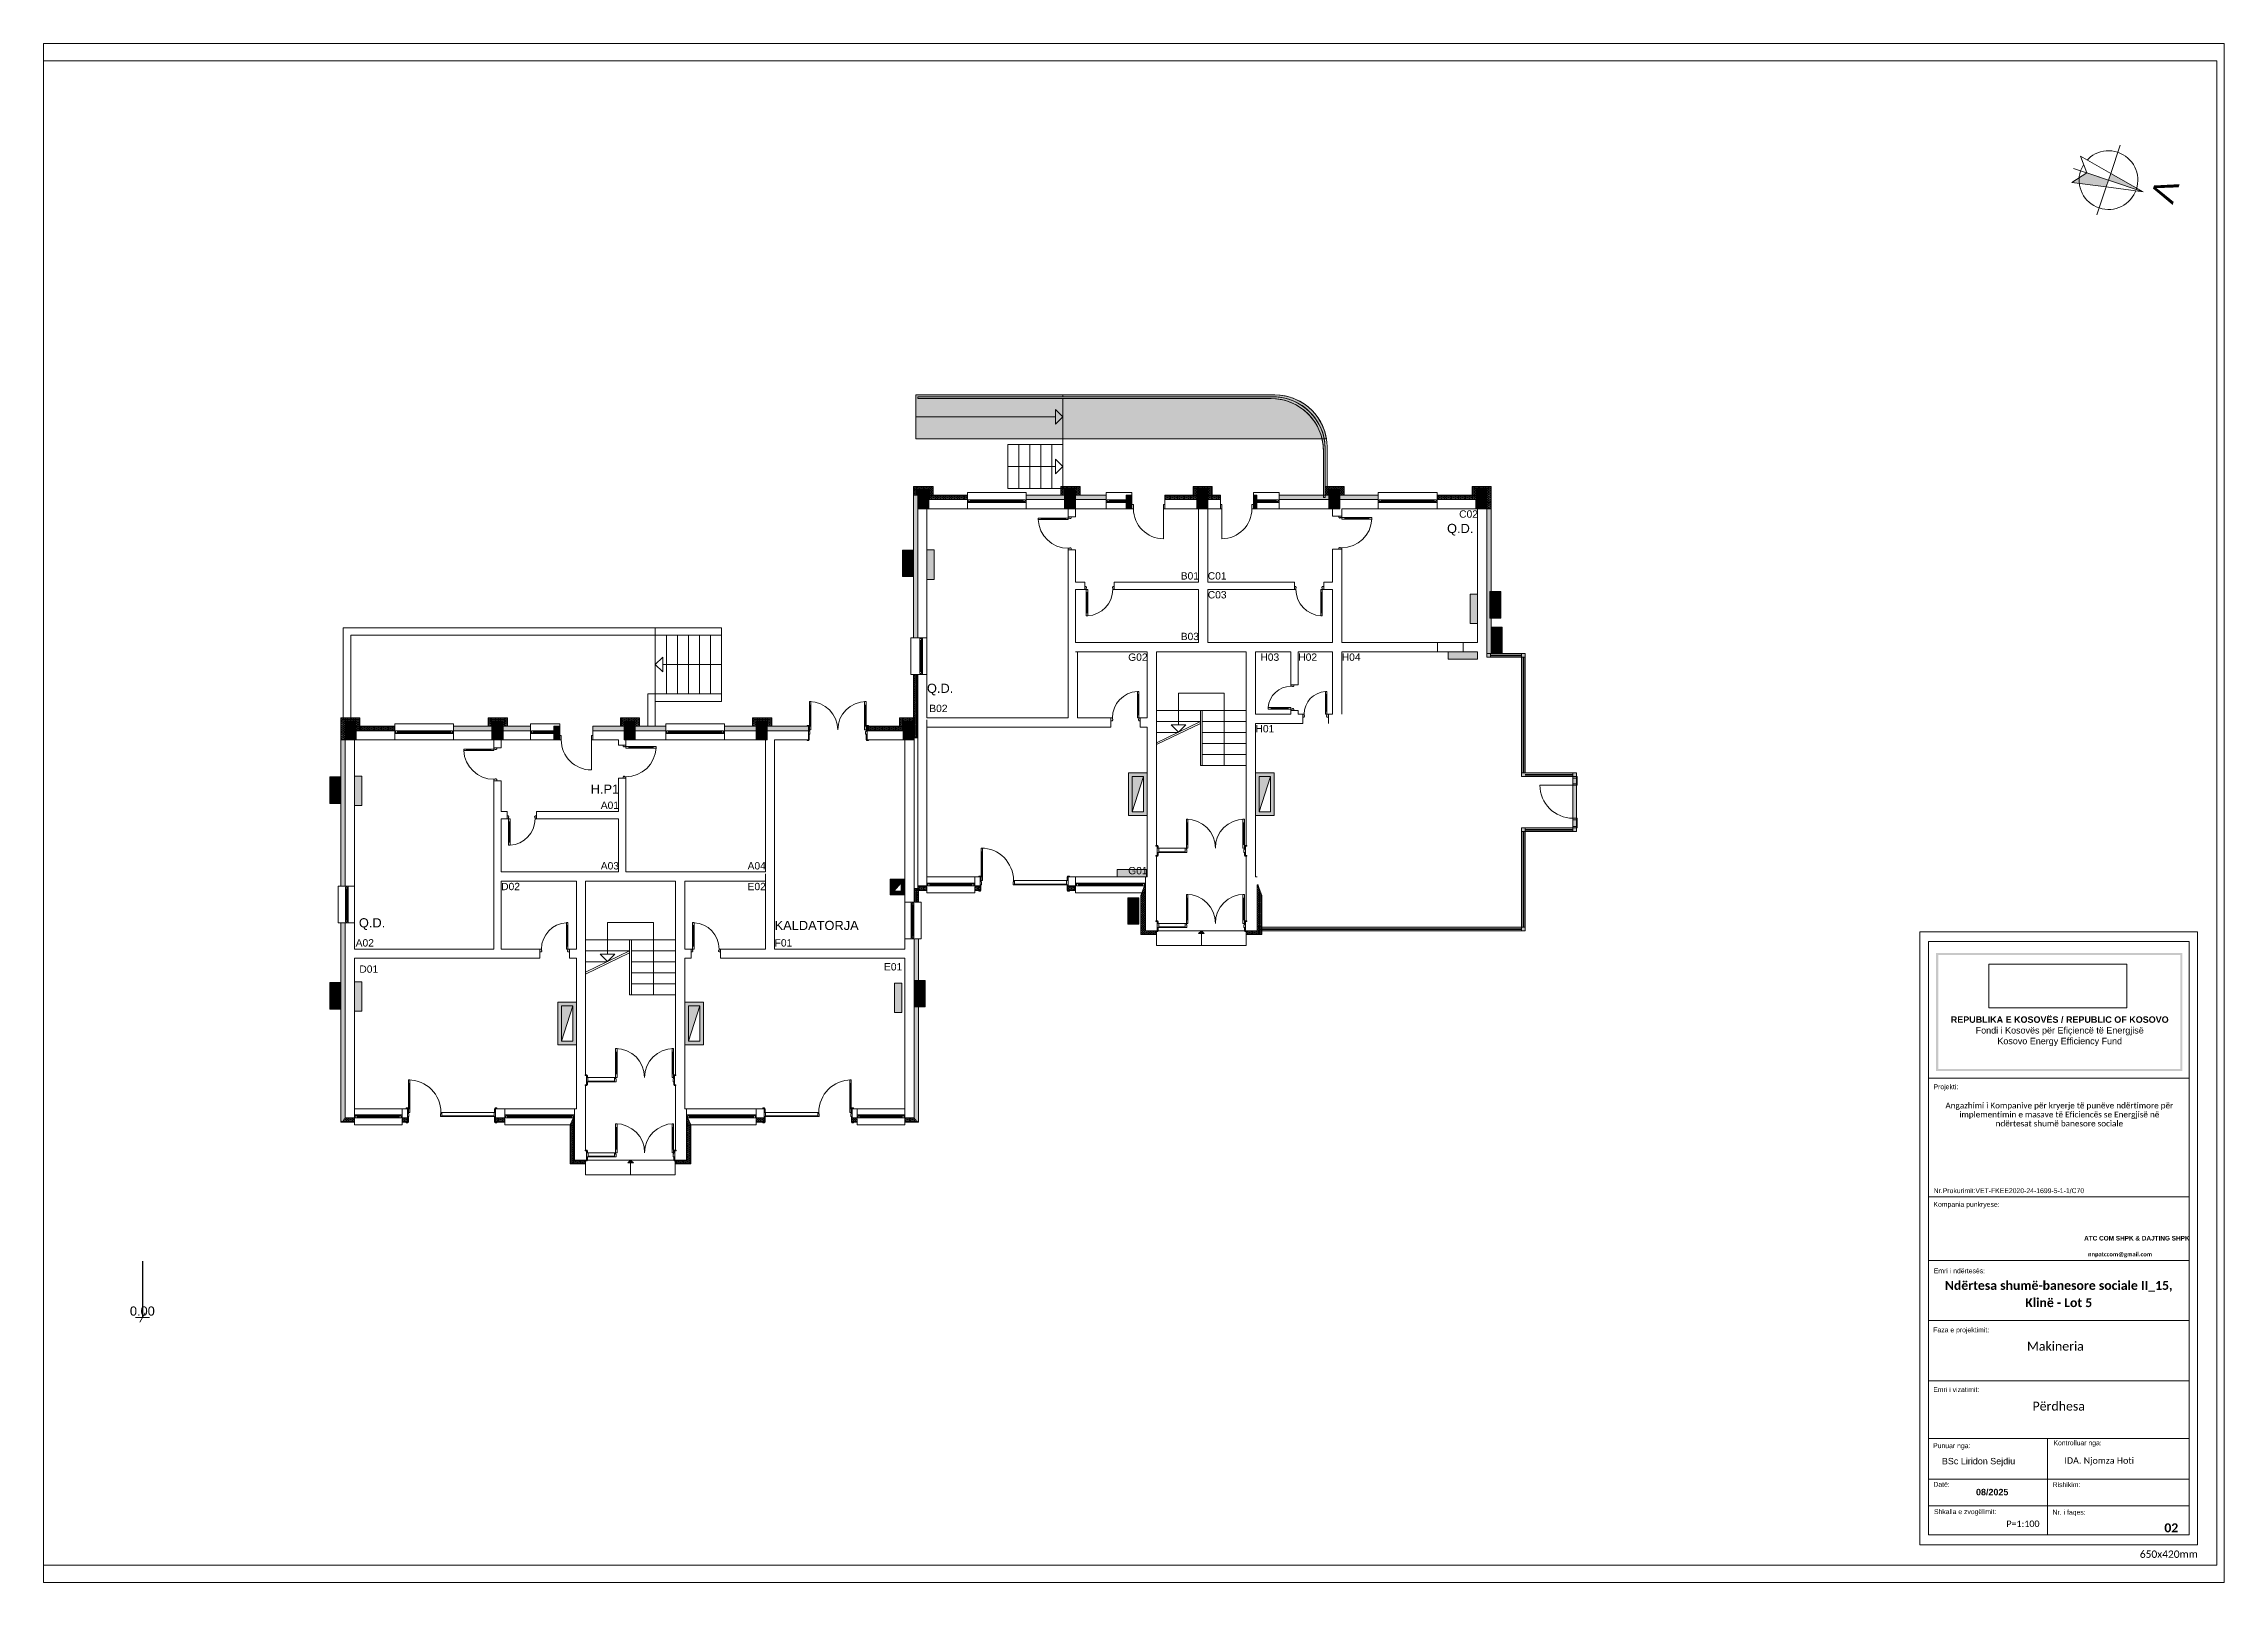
# Paper-space layout 'a3' of a CAD drawing. Header units: feet, sheet in inches. Extents: x 0 to 16.5, y 0 to 11.6.
# The model-space entities are those that its viewports show. They can reach past a viewport. Long polylines and large blocks are cut down to what shows.
import ezdxf
from ezdxf.enums import TextEntityAlignment as Align

# ---------------------------------------------------------------- set-up
doc = ezdxf.new("R2010")
doc.units = ezdxf.units.FT
doc.header["$MEASUREMENT"] = 0
doc.header["$XCLIPFRAME"] = 0
doc.set_wipeout_variables(frame=1)
doc.linetypes.add('Long Dashed', pattern=[529.166651, 317.499995, -211.666656])
doc.linetypes.add('Wipeout_Contour', pattern=[1000, 0, -1000])
for name, color, linetype in [('0_muret e jashtme', 7, 'Continuous'), ('Dimensioning - General', 7, 'Continuous'), ('Drawing & Figure', 7, 'Continuous'), ('Interior - Furniture', 7, 'Continuous'), ('Shell - Roof', 7, 'Continuous')]:
    doc.layers.add(name, color=color, linetype=linetype)
for name, color, linetype, lineweight in [('0_muret e jashtme_Pen_No__1', 7, 'Continuous', 0), ('0_muret e jashtme_Pen_No__19', 255, 'Continuous', 0), ('Annotation - Text_Pen_No__1', 7, 'Continuous', 0), ('Dimensioning - General_Pen_No__41', 7, 'Continuous', 0), ('Interior - Furniture _Pen_No__1', 7, 'Continuous', 0), ('Shell - Roof_Pen_No__1', 7, 'Continuous', 0), ('Shell - Roof_Pen_No__21', 7, 'Continuous', 0), ('Structural - Bearing_Pen_No__1', 7, 'Continuous', 0), ('Structural - Bearing_Pen_No__19', 255, 'Continuous', 0), ('Structural - Bearing_Pen_No__31', 171, 'Continuous', 0)]:
    doc.layers.add(name, color=color, linetype=linetype, lineweight=lineweight)
for name, color, linetype, lineweight, true_color in [('0_muret e jashtme_Pen_No__82', 7, 'Continuous', 0, 0xaaaaaa), ('Annotation - Text_Pen_No__61', 7, 'Continuous', 0, 0x6a6a6a), ('ARCHICAD Doors_Pen_No__82', 7, 'Continuous', 0, 0xaaaaaa), ('ARCHICAD Windows_Pen_No__82', 7, 'Continuous', 0, 0xaaaaaa), ('Shell - Roof_Pen_No__61', 7, 'Continuous', 0, 0x6a6a6a), ('Shell - Roof_Pen_No__82', 7, 'Continuous', 0, 0xaaaaaa), ('Structural - Bearing_Pen_No__3', 7, 'Continuous', 0, 0xff6600), ('Structural - Bearing_Pen_No__82', 7, 'Continuous', 0, 0xaaaaaa), ('Structural - Bearing_Pen_No__86', 7, 'Continuous', 0, 0x5555ff), ('Text blocks_Pen_No__62', 7, 'Continuous', 0, 0xaaaaaa), ('Text blocks_Pen_No__82', 7, 'Continuous', 0, 0xaaaaaa)]:
    doc.layers.add(name, color=color, linetype=linetype, lineweight=lineweight, true_color=true_color)
doc.styles.add('GENERATED_STYLE_1', font='arial.ttf')
doc.styles.add('GENERATED_STYLE_2', font='calibrib.ttf')
doc.styles.add('GENERATED_STYLE_3', font='calibri.ttf')
doc.styles.add('GENERATED_STYLE_4', font='arialbd.ttf')
doc.styles.add('GENERATED_STYLE_5', font='calibril.ttf')
doc.dimstyles.new('GENERATED_STYLE__1', dxfattribs={"dimtxt": 250, "dimasz": 190, "dimexe": 0.18, "dimexo": 3, "dimgap": 0.09, "dimtad": 1, "dimtih": 1, "dimtoh": 1, "dimlfac": 0.001, "dimzin": 0, "dimdsep": 46, "dimtxsty": 'GENERATED_STYLE_1', "dimblk": 'ARROWHEAD_2', "dimblk1": 'ARROWHEAD_2', "dimblk2": 'ARROWHEAD_2', "dimcen": 0.09, "dimclrd": 7, "dimclre": 7, "dimclrt": 7, "dimadec": 0, "dimazin": 0, "dimtfac": 1, "dimtdec": 4, "dimtmove": 0, "dimatfit": 3, "dimfxl": 1, "dimtolj": 1, "dimtzin": 0, "dimarcsym": 0})
picture_1 = doc.add_image_def('image1.png', size_in_pixel=(354, 134))
pattern_1 = [(90, (2247653.822, -76424.967), (-34.6410162, 0), [20, -40]), (90, (2247636.502, -76394.967), (-34.6410162, 0), [20, -40]), (150, (2247653.822, -76404.967), (17.320508, 30), [20, -40]), (150, (2247619.18, -76404.967), (17.320508, 30), [20, -40]), (210, (2247653.822, -76424.967), (-17.320508, 30), [20, -40]), (210, (2247619.18, -76424.967), (-17.320508, 30), [20, -40])]

psp = doc.layouts.new('a3')

msp = doc.modelspace()

# ---------------------------------------------------------------- texts
at = {"layer": 'Annotation - Text_Pen_No__1', "color": 7}
for s, height, style, p in [('Makineria', 242.5, 'GENERATED_STYLE_3', (2849886.197, -61802)), ('IDA. Njomza Hoti', 175, 'GENERATED_STYLE_3', (2850906.016, -64883.18)), ('08/2025', 175, 'GENERATED_STYLE_4', (2848496.927, -65743.305))]:
    msp.add_text(s, height=height, dxfattribs=dict(at, style=style)).set_placement(p)
at = {"layer": 'Annotation - Text_Pen_No__1', "color": 7, "linetype": 'Continuous', "lineweight": 0, "attachment_point": 2}
for s, insert, char_height, style in [('\\A1;{\\pqc;\\fArial|b1|i0|c0|p34;REPUBLIKA E KOSOVËS / REPUBLIC OF KOSOVO\\P\\pqc;\\fArial|b0|i0|c0|p34;Fondi i Kosovës për Efiçiencë të Energjisë\\P\\pqc;\\fArial|b0|i0|c0|p34;Kosovo Energy Efficiency Fund\\P\\pqc;\\fArial|b1|i0|c0|p34;\\H1.042194x;}', (2850778.013, -52693.432), 175, 'GENERATED_STYLE_4'), ('\\A1;{\\pqc;\\fCalibri|b0|i0|c0|p34;Përdhesa}', (2850751.549, -63192.951), 242.5, 'GENERATED_STYLE_3'), ('\\A1;{\\pqc;\\fCalibri|b0|i0|c0|p34;P=1:100}', (2849776.467, -66431.425), 175, 'GENERATED_STYLE_3'), ('\\A1;{\\pqc;\\fCalibri|b1|i0|c0|p34; 0\\fCalibri|b1|i0|c0|p34;2}', (2853776.415, -66508.088), 242.5, 'GENERATED_STYLE_2')]:
    msp.add_mtext(s, dxfattribs=dict(at, insert=insert, char_height=char_height, style=style))
at = {"layer": 'Annotation - Text_Pen_No__1', "color": 7, "linetype": 'Continuous', "lineweight": 0, "insert": (2850768.515, -55041.768), "char_height": 160, "width": 6797.99537, "attachment_point": 2, "line_spacing_factor": 0.919632, "style": 'GENERATED_STYLE_5'}
msp.add_mtext('\\A1;\\pxqc;Angazhimi i Kompanive për kryerje të punëve ndërtimore për implementimin e masave të Eficiencës se Energjisë në\\Pndërtesat shumë banesore sociale', dxfattribs=at)
at = {"layer": 'Annotation - Text_Pen_No__1', "color": 7, "linetype": 'Continuous', "lineweight": 5, "attachment_point": 2}
for s, insert, char_height, style in [('\\A1;\\pxqc;ATC COM SHPK & DAJTING SHPK ', (2852878.607, -58675.523), 125, 'GENERATED_STYLE_4'), ('\\A1;\\pxqc;BSc Liridon Sejdiu', (2848566.508, -64724.821), 175, 'GENERATED_STYLE_1')]:
    msp.add_mtext(s, dxfattribs=dict(at, insert=insert, char_height=char_height, style=style))
at = {"layer": 'Annotation - Text_Pen_No__1', "color": 7, "linetype": 'Continuous', "lineweight": 0, "insert": (2850751.549, -59903.24), "char_height": 242.5, "attachment_point": 2, "line_spacing_factor": 1.16153, "style": 'GENERATED_STYLE_2'}
msp.add_mtext('\\A1;\\pxqc;Ndërtesa shumë-banesore sociale II_15, \\PKlinë - Lot 5', dxfattribs=at)
at = {"layer": 'Annotation - Text_Pen_No__61', "color": 251, "linetype": 'Continuous', "lineweight": 0, "true_color": 0x6a6a6a, "insert": (2853751.09, -67247.013), "char_height": 200, "attachment_point": 2, "style": 'GENERATED_STYLE_3'}
msp.add_mtext('\\A1;{\\pqc;\\fCalibri|b0|i0|c0|p34;650\\fCalibri|b0|i0|c0|p34;x420\\fCalibri|b0|i0|c0|p34;mm}', dxfattribs=at)
at = {"layer": 'Dimensioning - General_Pen_No__41', "color": 7, "linetype": 'Continuous', "lineweight": 0, "char_height": 133.375, "attachment_point": 7, "style": 'GENERATED_STYLE_1'}
for s, insert in [('\\A1;{\\pql;\\fArial|b0|i0|c0|p34;Projekti:}', (2847339.908, -54717.746)), ('\\A1;\\pxql;Nr.Prokurimit:VET-FKEE2020-24-1699-5-1-1/C70', (2847343.655, -57511.339)), ('\\A1;\\pxql;Kompania punkryese:', (2847339, -57923.089)), ('\\A1;{\\pql;\\fArial|b0|i0|c0|p34;Emri i ndërtesës:}', (2847347.565, -59695.295)), ('\\A1;{\\pql;\\fArial|b0|i0|c0|p34;Faza e projektimit:}', (2847333.368, -61342.271)), ('\\A1;{\\pql;\\fArial|b0|i0|c0|p34;Emri i vizatimit:}', (2847333.833, -62930.548)), ('\\A1;{\\pql;\\fArial|b0|i0|c0|p34;Punuar nga:}', (2847329.673, -64499.11)), ('\\A1;{\\pql;\\fArial|b0|i0|c0|p34;Kontrolluar nga:}', (2850607.31, -64420.397)), ('\\A1;{\\pql;\\fArial|b0|i0|c0|p34;Datë:}', (2847337.678, -65513.896)), ('\\A1;{\\pql;\\fArial|b0|i0|c0|p34;Rishikim:}', (2850585.516, -65522.118)), ('\\A1;{\\pql;\\fArial|b0|i0|c0|p34;Shkalla e zvogëlimit:}', (2847352.512, -66296.499)), ('\\A1;{\\pql;\\fArial|b0|i0|c0|p34;Nr. i faqes:}', (2850584.332, -66312.095))]:
    msp.add_mtext(s, dxfattribs=dict(at, insert=insert))
at = {"layer": 'Dimensioning - General_Pen_No__41', "color": 7, "linetype": 'Continuous', "lineweight": 5, "insert": (2851548.656, -59262.732), "char_height": 115, "attachment_point": 7, "line_spacing_factor": 0.922253, "style": 'GENERATED_STYLE_1'}
msp.add_mtext('\\A1;\\pxql,t6.4112,13.191,20.438,28.538;{\\fCalibri|b1|i0|c0|p34;nnpatccom@gmail.com}', dxfattribs=at)
at = {"layer": 'Text blocks_Pen_No__62', "color": 253, "linetype": 'Continuous', "lineweight": 0, "true_color": 0xaaaaaa, "insert": (2834087.055, -39271.941), "char_height": 250, "attachment_point": 1, "style": 'GENERATED_STYLE_1'}
msp.add_mtext('\\A1;{\\pql;\\fArial|b0|i0|c0|p34;Q.D.}', dxfattribs=at)
at = {"layer": 'Text blocks_Pen_No__82', "color": 253, "linetype": 'Continuous', "lineweight": 0, "true_color": 0xaaaaaa, "attachment_point": 1, "style": 'GENERATED_STYLE_1'}
for s, insert, char_height in [('\\A1;{\\pql;\\fArial|b0|i0|c0|p34;C0\\fArial|b0|i0|c0|p34;2}', (2834417.143, -38904.264), 200), ('\\A1;{\\pql;\\fArial|b0|i0|c0|p34;B\\fArial|b0|i0|c0|p34;01}', (2826831.772, -40589.978), 200), ('\\A1;{\\pql;\\fArial|b0|i0|c0|p34;C\\fArial|b0|i0|c0|p34;01}', (2827568.173, -40589.978), 200), ('\\A1;{\\pql;\\fArial|b0|i0|c0|p34;C0\\fArial|b0|i0|c0|p34;3}', (2827568.173, -41104.264), 200), ('\\A1;{\\pql;\\fArial|b0|i0|c0|p34;B0\\fArial|b0|i0|c0|p34;3}', (2826831.772, -42239.978), 200), ('\\A1;{\\pql;\\fArial|b0|i0|c0|p34;G0\\fArial|b0|i0|c0|p34;2}', (2825400.683, -42804.264), 200), ('\\A1;{\\pql;\\fArial|b0|i0|c0|p34;H0\\fArial|b0|i0|c0|p34;3}', (2829002.134, -42804.264), 200), ('\\A1;{\\pql;\\fArial|b0|i0|c0|p34;H0\\fArial|b0|i0|c0|p34;2}', (2830034.627, -42804.264), 200), ('\\A1;{\\pql;\\fArial|b0|i0|c0|p34;H0\\fArial|b0|i0|c0|p34;4}', (2831218.173, -42804.264), 200), ('\\A1;{\\pql;\\fArial|b0|i0|c0|p34;Q.D.}', (2819918.173, -43628.389), 250), ('\\A1;{\\pql;\\fArial|b0|i0|c0|p34;B0\\fArial|b0|i0|c0|p34;2}', (2819981.734, -44200.733), 200), ('\\A1;{\\pql;\\fArial|b0|i0|c0|p34;H\\fArial|b0|i0|c0|p34;0\\fArial|b0|i0|c0|p34;1}', (2828868.173, -44754.649), 200), ('\\A1;{\\pql;\\fArial|b0|i0|c0|p34;H.P\\fArial|b0|i0|c0|p34;1}', (2810757.028, -46375.361), 250), ('\\A1;{\\pql;\\fArial|b0|i0|c0|p34;A0\\fArial|b0|i0|c0|p34;1}', (2811031.772, -46839.978), 200), ('\\A1;{\\pql;\\fArial|b0|i0|c0|p34;A0\\fArial|b0|i0|c0|p34;3}', (2811031.772, -48489.978), 200), ('\\A1;{\\pql;\\fArial|b0|i0|c0|p34;A0\\fArial|b0|i0|c0|p34;4}', (2815031.772, -48489.978), 200), ('\\A1;{\\pql;\\fArial|b0|i0|c0|p34;G\\fArial|b0|i0|c0|p34;01}', (2825400.683, -48621.559), 200), ('\\A1;{\\pql;\\fArial|b0|i0|c0|p34;D0\\fArial|b0|i0|c0|p34;2}', (2808318.173, -49054.264), 200), ('\\A1;{\\pql;\\fArial|b0|i0|c0|p34;E0\\fArial|b0|i0|c0|p34;2}', (2815031.772, -49054.264), 200), ('\\A1;{\\pql;\\fArial|b0|i0|c0|p34;Q.D.}', (2804441.873, -50018.595), 250), ('\\A1;{\\pql;\\fArial|b0|i0|c0|p34;KALDATORJA}', (2815768.173, -50090.002), 250), ('\\A1;{\\pql;\\fArial|b0|i0|c0|p34;A0\\fArial|b0|i0|c0|p34;2}', (2804354.386, -50589.978), 200), ('\\A1;{\\pql;\\fArial|b0|i0|c0|p34;F\\fArial|b0|i0|c0|p34;0\\fArial|b0|i0|c0|p34;1}', (2815768.173, -50589.978), 200), ('\\A1;{\\pql;\\fArial|b0|i0|c0|p34;D\\fArial|b0|i0|c0|p34;01}', (2804454.892, -51304.458), 200), ('\\A1;{\\pql;\\fArial|b0|i0|c0|p34;E\\fArial|b0|i0|c0|p34;01}', (2818747.515, -51242.376), 200)]:
    msp.add_mtext(s, dxfattribs=dict(at, insert=insert, char_height=char_height))

# ---------------------------------------------------------------- blocks, each defined once
blk = doc.blocks.new('Window 22')
at = {"layer": 'ARCHICAD Windows_Pen_No__82', "color": 253, "linetype": 'Continuous', "lineweight": 0, "true_color": 0xaaaaaa}
for p, q in [((-500, 150), (-500, 220)), ((-500, 220), (500, 220)), ((-500, 150), (-500, 30)), ((-500, 30), (-500, 0)), ((-500, 0), (-475, 0)), ((-500, 0), (-500, -50)), ((-500, 0), (-500, -50)), ((-475, 25), (-425, 25)), ((-475, -25), (-475, 25)), ((-475, 0), (-475, -25)), ((-425, 25), (425, 25)), ((-425, 25), (-425, -25)), ((-425, 25), (425, 25)), ((-425, 0), (425, 0)), ((425, -25), (425, 25)), ((425, 25), (475, 25)), ((475, 25), (475, -25)), ((475, -25), (475, 0)), ((475, 0), (500, 0)), ((500, 220), (500, 150)), ((500, 150), (500, 30)), ((500, 30), (500, 0)), ((500, 0), (500, -50)), ((500, 0), (500, -50)), ((-450, -50), (-500, -50)), ((-500, -50), (-500, -220)), ((-500, -220), (500, -220)), ((-475, -25), (-450, -25)), ((-425, -25), (-475, -25)), ((-450, -25), (-450, -50)), ((450, -50), (-450, -50)), ((425, -25), (-425, -25)), ((475, -25), (425, -25)), ((450, -50), (450, -25)), ((450, -25), (475, -25)), ((500, -50), (450, -50)), ((500, -50), (500, -220))]:
    blk.add_line(p, q, dxfattribs=at)
blk = doc.blocks.new('Wall_1', base_point=(2804318, -45159))
at = {"layer": '0_muret e jashtme_Pen_No__82', "linetype": 'Continuous', "lineweight": 0, "true_color": 0xaaaaaa}
h = blk.add_hatch(dxfattribs=at)
h.set_pattern_fill('STYROFOAM_SM_INSULATION', color=253, style=0, pattern_type=2)
h.set_pattern_definition(pattern_1)
h.paths.add_polyline_path([(2803948, -45159), (2803948, -49146), (2804068, -49146), (2804068, -45159)])
h = blk.add_hatch(dxfattribs=at)
h.set_pattern_fill('STYROFOAM_SM_INSULATION', color=253, style=0, pattern_type=2)
h.set_pattern_definition(pattern_1)
h.paths.add_polyline_path([(2803948, -55579), (2804068, -55459), (2804068, -50146), (2803948, -50146)])
at = {"layer": '0_muret e jashtme_Pen_No__82', "color": 253, "linetype": 'Continuous', "lineweight": 0, "true_color": 0xaaaaaa}
for p, q in [((2804068, -45159), (2804068, -49146)), ((2803948, -49146), (2804068, -49146)), ((2804068, -49146), (2804098, -49146)), ((2804098, -49146), (2804148, -49146)), ((2804148, -49146), (2804318, -49146)), ((2803948, -50146), (2804068, -50146)), ((2804068, -50146), (2804068, -55459)), ((2804068, -50146), (2804098, -50146)), ((2804098, -50146), (2804148, -50146)), ((2804148, -50146), (2804318, -50146))]:
    blk.add_line(p, q, dxfattribs=at)
at = {"layer": '0_muret e jashtme_Pen_No__82', "color": 253, "linetype": 'Continuous', "lineweight": 0, "true_color": 0xaaaaaa, "flags": 128}
for points in [[(2803948, -45159), (2803948, -49146)], [(2804318, -45159), (2803948, -45159)], [(2804318, -49146), (2804318, -45159)], [(2803948, -50146), (2803948, -55579)], [(2804318, -50859), (2804318, -50146)], [(2804318, -55209), (2804318, -51109)]]:
    blk.add_lwpolyline(points, dxfattribs=at)
at = {"layer": 'ARCHICAD Windows_Pen_No__82', "color": 253, "linetype": 'Continuous', "lineweight": 0, "true_color": 0xaaaaaa, "xscale": -1, "zscale": 1000, "rotation": 90}
blk.add_blockref('Window 22', (2804098, -49646), dxfattribs=at)
blk = doc.blocks.new('Window 22_2')
at = {"layer": 'ARCHICAD Windows_Pen_No__82', "color": 253, "linetype": 'Continuous', "lineweight": 0, "true_color": 0xaaaaaa}
for p, q in [((-800, 150), (-800, 220)), ((-800, 220), (800, 220)), ((-800, 150), (-800, 30)), ((-800, 30), (-800, 0)), ((-800, 0), (-775, 0)), ((-800, 0), (-800, -50)), ((-800, 0), (-800, -50)), ((-775, 25), (-725, 25)), ((-775, -25), (-775, 25)), ((-775, 0), (-775, -25)), ((-725, 25), (725, 25)), ((-725, 25), (-725, -25)), ((-725, 25), (725, 25)), ((-725, 0), (725, 0)), ((725, -25), (725, 25)), ((725, 25), (775, 25)), ((775, 25), (775, -25)), ((775, -25), (775, 0)), ((775, 0), (800, 0)), ((800, 220), (800, 150)), ((800, 150), (800, 30)), ((800, 30), (800, 0)), ((800, 0), (800, -50)), ((800, 0), (800, -50)), ((-750, -50), (-800, -50)), ((-800, -50), (-800, -220)), ((-800, -220), (800, -220)), ((-775, -25), (-750, -25)), ((-725, -25), (-775, -25)), ((-750, -25), (-750, -50)), ((750, -50), (-750, -50)), ((725, -25), (-725, -25)), ((775, -25), (725, -25)), ((750, -50), (750, -25)), ((750, -25), (775, -25)), ((800, -50), (750, -50)), ((800, -50), (800, -220))]:
    blk.add_line(p, q, dxfattribs=at)
blk = doc.blocks.new('Window 22_3')
at = {"layer": 'ARCHICAD Windows_Pen_No__82', "color": 253, "linetype": 'Continuous', "lineweight": 0, "true_color": 0xaaaaaa}
for p, q in [((-400, 150), (-400, 220)), ((-400, 220), (400, 220)), ((-400, 150), (-400, 30)), ((-400, 30), (-400, 0)), ((-400, 0), (-375, 0)), ((-400, 0), (-400, -50)), ((-400, 0), (-400, -50)), ((-375, 25), (-325, 25)), ((-375, -25), (-375, 25)), ((-375, 0), (-375, -25)), ((-325, 25), (325, 25)), ((-325, 25), (-325, -25)), ((-325, 25), (325, 25)), ((-325, 0), (325, 0)), ((325, -25), (325, 25)), ((325, 25), (375, 25)), ((375, 25), (375, -25)), ((375, -25), (375, 0)), ((375, 0), (400, 0)), ((400, 220), (400, 150)), ((400, 150), (400, 30)), ((400, 30), (400, 0)), ((400, 0), (400, -50)), ((400, 0), (400, -50)), ((-350, -50), (-400, -50)), ((-400, -50), (-400, -220)), ((-400, -220), (400, -220)), ((-375, -25), (-350, -25)), ((-325, -25), (-375, -25)), ((-350, -25), (-350, -50)), ((350, -50), (-350, -50)), ((325, -25), (-325, -25)), ((375, -25), (325, -25)), ((350, -50), (350, -25)), ((350, -25), (375, -25)), ((400, -50), (350, -50)), ((400, -50), (400, -220))]:
    blk.add_line(p, q, dxfattribs=at)
blk = doc.blocks.new('Door 22')
at = {"layer": 'ARCHICAD Doors_Pen_No__82', "color": 253, "linetype": 'Continuous', "lineweight": 0, "true_color": 0xaaaaaa}
for p, q in [((410, 0), (410, 820)), ((-450, 0), (-487, 0)), ((-450, 0), (-487, 0)), ((-410, 0), (-450, 0)), ((-450, 0), (-450, -115)), ((-450, 0), (-450, -115)), ((-450, 0), (-450, -115)), ((-410, -115), (-410, 0)), ((450, 0), (410, 0)), ((410, 0), (410, -115)), ((450, -115), (450, 0)), ((450, 0), (450, -115)), ((450, 0), (450, -115)), ((450, 0), (487, 0)), ((450, 0), (487, 0)), ((-450, -370), (-487, -370)), ((-450, -370), (-487, -370)), ((-450, -115), (-410, -115)), ((-450, -115), (-450, -250)), ((-450, -115), (-450, -250)), ((-450, -250), (-450, -370)), ((-450, -250), (-450, -370)), ((410, -115), (450, -115)), ((450, -115), (450, -250)), ((450, -115), (450, -250)), ((450, -250), (450, -370)), ((450, -250), (450, -370)), ((450, -370), (487, -370)), ((450, -370), (487, -370))]:
    blk.add_line(p, q, dxfattribs=at)
blk.add_arc((410, 0), 820, 90, 180, dxfattribs=at)
blk = doc.blocks.new('Double Door 22')
at = {"layer": 'ARCHICAD Doors_Pen_No__82', "color": 253, "linetype": 'Continuous', "lineweight": 0, "true_color": 0xaaaaaa}
for p, q in [((-772, 772), (-772, 672)), ((-732, 772), (-772, 772)), ((-772, 672), (-772, 100)), ((-752, 672), (-772, 672)), ((-772, 672), (-732, 672)), ((-752, 100), (-752, 672)), ((-752, 672), (-752, 100)), ((-732, 672), (-752, 672)), ((-752, 672), (-752, 100)), ((-732, 672), (-732, 772)), ((-732, 100), (-732, 672)), ((732, 672), (732, 772)), ((732, 772), (772, 772)), ((732, 672), (752, 672)), ((732, 100), (732, 672)), ((772, 672), (732, 672)), ((752, 672), (772, 672)), ((752, 100), (752, 672)), ((752, 672), (752, 100)), ((752, 672), (752, 100)), ((772, 772), (772, 672)), ((772, 672), (772, 100)), ((-837, 100), (-837, 119)), ((-837, 119), (-787, 119)), ((-787, 100), (-837, 100)), ((-800, 100), (-837, 100)), ((-800, 100), (-837, 100)), ((-800, 0), (-800, 100)), ((-800, 100), (-775, 100)), ((-800, 100), (-800, 0)), ((-800, 100), (-800, 0)), ((-800, 100), (-800, 0)), ((-775, 0), (-800, 0)), ((-772, 0), (-800, 0)), ((-800, 0), (-800, -115)), ((-800, 0), (-800, -20)), ((-800, 0), (-800, -20)), ((-787, 119), (-787, 100)), ((-775, 100), (-775, 0)), ((-772, 100), (-752, 100)), ((-732, 100), (-772, 100)), ((-772, 100), (-772, 0)), ((-772, -40), (-772, 0)), ((-772, 0), (-732, 0)), ((-752, 100), (-732, 100)), ((-732, 0), (-732, 100)), ((752, 100), (732, 100)), ((732, 0), (732, 100)), ((732, 100), (772, 100)), ((772, 0), (732, 0)), ((772, 100), (752, 100)), ((772, 100), (772, 0)), ((800, 0), (772, 0)), ((772, 0), (772, -40)), ((775, 0), (775, 100)), ((775, 100), (800, 100)), ((800, 0), (775, 0)), ((787, 119), (837, 119)), ((787, 100), (787, 119)), ((837, 100), (787, 100)), ((800, 100), (800, 0)), ((800, 100), (800, 0)), ((800, 100), (800, 0)), ((800, 100), (800, 0)), ((800, 100), (837, 100)), ((800, 100), (837, 100)), ((800, -115), (800, 0)), ((800, 0), (800, -20)), ((800, 0), (800, -20)), ((837, 119), (837, 100)), ((-837, -289), (-837, -270)), ((-837, -270), (-787, -270)), ((-800, -270), (-837, -270)), ((-800, -270), (-837, -270)), ((-787, -289), (-837, -289)), ((-800, -20), (-800, -115)), ((-800, -20), (-800, -115)), ((-800, -270), (-800, -115)), ((-800, -115), (-775, -115)), ((-800, -115), (-760, -115)), ((-800, -115), (-800, -270)), ((-800, -115), (-800, -270)), ((-775, -270), (-800, -270)), ((-787, -270), (-787, -289)), ((-775, -115), (-775, -270)), ((-760, -40), (-772, -40)), ((-760, -115), (-760, -40)), ((772, -40), (760, -40)), ((760, -40), (760, -115)), ((760, -115), (800, -115)), ((775, -270), (775, -115)), ((775, -115), (800, -115)), ((800, -270), (775, -270)), ((787, -270), (837, -270)), ((787, -289), (787, -270)), ((837, -289), (787, -289)), ((800, -20), (800, -115)), ((800, -20), (800, -115)), ((800, -115), (800, -270)), ((800, -115), (800, -270)), ((800, -115), (800, -270)), ((800, -270), (837, -270)), ((800, -270), (837, -270)), ((837, -270), (837, -289))]:
    blk.add_line(p, q, dxfattribs=at)
for centre, start, end in [((-772, 0), 0, 90), ((772, 0), 90, 180)]:
    blk.add_arc(centre, 772, start, end, dxfattribs=at)
blk = doc.blocks.new('Wall_2', base_point=(2804368, -45159))
at = {"layer": '0_muret e jashtme_Pen_No__82', "linetype": 'Continuous', "lineweight": 0, "true_color": 0xaaaaaa}
h = blk.add_hatch(dxfattribs=at)
h.set_pattern_fill('STYROFOAM_SM_INSULATION', color=253, style=0, pattern_type=2)
h.set_pattern_definition(pattern_1)
h.paths.add_polyline_path([(2804368, -44909), (2805418, -44909), (2805418, -44789), (2804368, -44789)])
h = blk.add_hatch(dxfattribs=at)
h.set_pattern_fill('STYROFOAM_SM_INSULATION', color=253, style=0, pattern_type=2)
h.set_pattern_definition(pattern_1)
h.paths.add_polyline_path([(2807018, -44789), (2807018, -44909), (2809115, -44909), (2809115, -44789)])
h = blk.add_hatch(dxfattribs=at)
h.set_pattern_fill('STYROFOAM_SM_INSULATION', color=253, style=0, pattern_type=2)
h.set_pattern_definition(pattern_1)
h.paths.add_polyline_path([(2812802, -44789), (2810815, -44789), (2810815, -44909), (2812802, -44909)])
h = blk.add_hatch(dxfattribs=at)
h.set_pattern_fill('STYROFOAM_SM_INSULATION', color=253, style=0, pattern_type=2)
h.set_pattern_definition(pattern_1)
h.paths.add_polyline_path([(2814402, -44789), (2814402, -44909), (2816688, -44909), (2816688, -44789)])
h = blk.add_hatch(dxfattribs=at)
h.set_pattern_fill('STYROFOAM_SM_INSULATION', color=253, style=0, pattern_type=2)
h.set_pattern_definition(pattern_1)
h.paths.add_polyline_path([(2818288, -44909), (2819487, -44909), (2819568, -44789), (2818288, -44789)])
h = blk.add_hatch(dxfattribs=at)
h.set_pattern_fill('STYROFOAM_SM_INSULATION', color=253, style=0, pattern_type=2)
h.set_pattern_definition(pattern_1)
h.paths.add_polyline_path([(2819487, -44909), (2819568, -44909), (2819568, -44789)])
at = {"layer": '0_muret e jashtme_Pen_No__82', "color": 253, "linetype": 'Continuous', "lineweight": 0, "true_color": 0xaaaaaa}
for p, q in [((2805418, -44909), (2804368, -44909)), ((2805418, -44789), (2805418, -44909)), ((2805418, -44909), (2805418, -44939)), ((2805418, -44939), (2805418, -44989)), ((2805418, -44989), (2805418, -45159)), ((2807018, -44789), (2807018, -44909)), ((2809115, -44909), (2807018, -44909)), ((2807018, -44909), (2807018, -44939)), ((2807018, -44939), (2807018, -44989)), ((2807018, -44989), (2807018, -45159)), ((2809115, -44789), (2809115, -44909)), ((2809115, -44909), (2809115, -44939)), ((2809115, -44939), (2809115, -44989)), ((2809115, -44989), (2809115, -45159)), ((2810815, -44789), (2810852, -44789)), ((2810815, -44909), (2810815, -44789)), ((2812802, -44909), (2810815, -44909)), ((2810815, -45044), (2810815, -44909)), ((2810815, -45159), (2810815, -45044)), ((2812802, -44789), (2812802, -44909)), ((2812802, -44909), (2812802, -44939)), ((2812802, -44939), (2812802, -44989)), ((2812802, -44989), (2812802, -45159)), ((2814402, -44789), (2814402, -44909)), ((2816688, -44909), (2814402, -44909)), ((2814402, -44909), (2814402, -44939)), ((2814402, -44939), (2814402, -44989)), ((2814402, -44989), (2814402, -45159)), ((2816688, -44789), (2816651, -44789)), ((2816688, -44789), (2816688, -44889)), ((2816688, -44789), (2816688, -44889)), ((2816688, -44889), (2816688, -44909)), ((2816688, -44909), (2816688, -45004)), ((2816688, -45004), (2816688, -45159)), ((2818288, -44789), (2818325, -44789)), ((2818288, -44789), (2818288, -44889)), ((2818288, -44789), (2818288, -44889)), ((2818288, -44889), (2818288, -44909)), ((2819318, -44909), (2818288, -44909)), ((2818288, -44909), (2818288, -45004)), ((2818288, -45004), (2818288, -45159)), ((2819487, -44909), (2819318, -44909)), ((2819487, -44909), (2819568, -44909)), ((2810815, -45159), (2810852, -45159)), ((2816688, -45159), (2816651, -45159)), ((2818288, -45159), (2818325, -45159))]:
    blk.add_line(p, q, dxfattribs=at)
at = {"layer": '0_muret e jashtme_Pen_No__82', "color": 253, "linetype": 'Continuous', "lineweight": 0, "true_color": 0xaaaaaa, "flags": 128}
for points in [[(2805418, -44789), (2804368, -44789)], [(2804368, -44789), (2804368, -44909)], [(2804368, -44909), (2804368, -45159)], [(2809115, -44789), (2807018, -44789)], [(2812802, -44789), (2810815, -44789)], [(2816688, -44789), (2814402, -44789)], [(2819568, -44789), (2818288, -44789)], [(2819568, -44789), (2819568, -44909)], [(2819568, -44909), (2819568, -45159)], [(2804368, -45159), (2805418, -45159)], [(2807018, -45159), (2808118, -45159)], [(2808318, -45159), (2809115, -45159)], [(2810815, -45159), (2811518, -45159)], [(2811718, -45159), (2812802, -45159)], [(2814402, -45159), (2815518, -45159)], [(2815768, -45159), (2816688, -45159)], [(2818288, -45159), (2819318, -45159)]]:
    blk.add_lwpolyline(points, dxfattribs=at)
at = {"layer": 'ARCHICAD Doors_Pen_No__82', "color": 253, "linetype": 'Continuous', "lineweight": 0, "true_color": 0xaaaaaa, "zscale": 1000}
blk.add_blockref('Double Door 22', (2817488, -44889), dxfattribs=at)
at = {"layer": 'ARCHICAD Doors_Pen_No__82', "color": 253, "linetype": 'Continuous', "lineweight": 0, "true_color": 0xaaaaaa, "xscale": -1, "zscale": 1000, "rotation": 180}
blk.add_blockref('Door 22', (2810365, -45159), dxfattribs=at)
at = {"layer": 'ARCHICAD Windows_Pen_No__82', "color": 253, "linetype": 'Continuous', "lineweight": 0, "true_color": 0xaaaaaa, "xscale": -1, "zscale": 1000}
for name, p in [('Window 22_2', (2806218, -44939)), ('Window 22_3', (2809515, -44939))]:
    blk.add_blockref(name, p, dxfattribs=at)
at = {"layer": 'ARCHICAD Windows_Pen_No__82', "color": 253, "linetype": 'Continuous', "lineweight": 0, "true_color": 0xaaaaaa, "zscale": 1000}
blk.add_blockref('Window 22_2', (2813602, -44939), dxfattribs=at)
blk = doc.blocks.new('Window 22_4')
at = {"layer": 'ARCHICAD Windows_Pen_No__82', "color": 253, "linetype": 'Continuous', "lineweight": 0, "true_color": 0xaaaaaa}
for p, q in [((-650, 150), (-650, 220)), ((-650, 220), (650, 220)), ((-650, 150), (-650, 30)), ((-650, 30), (-650, 0)), ((-650, 0), (-625, 0)), ((-650, 0), (-650, -50)), ((-650, 0), (-650, -50)), ((-625, 25), (-575, 25)), ((-625, -25), (-625, 25)), ((-625, 0), (-625, -25)), ((-575, 25), (575, 25)), ((-575, 25), (-575, -25)), ((-575, 25), (575, 25)), ((-575, 0), (575, 0)), ((575, -25), (575, 25)), ((575, 25), (625, 25)), ((625, 25), (625, -25)), ((625, -25), (625, 0)), ((625, 0), (650, 0)), ((650, 220), (650, 150)), ((650, 150), (650, 30)), ((650, 30), (650, 0)), ((650, 0), (650, -50)), ((650, 0), (650, -50)), ((-600, -50), (-650, -50)), ((-650, -50), (-650, -220)), ((-650, -220), (650, -220)), ((-625, -25), (-600, -25)), ((-575, -25), (-625, -25)), ((-600, -25), (-600, -50)), ((600, -50), (-600, -50)), ((575, -25), (-575, -25)), ((625, -25), (575, -25)), ((600, -50), (600, -25)), ((600, -25), (625, -25)), ((650, -50), (600, -50)), ((650, -50), (650, -220))]:
    blk.add_line(p, q, dxfattribs=at)
blk = doc.blocks.new('Window 22_5')
at = {"layer": 'ARCHICAD Windows_Pen_No__82', "color": 253, "linetype": 'Continuous', "lineweight": 0, "true_color": 0xaaaaaa}
for p, q in [((-950, 150), (-950, 220)), ((-950, 220), (950, 220)), ((-950, 150), (-950, 30)), ((-950, 30), (-950, 0)), ((-950, 0), (-925, 0)), ((-950, 0), (-950, -50)), ((-950, 0), (-950, -50)), ((-925, 25), (-875, 25)), ((-925, -25), (-925, 25)), ((-925, 0), (-925, -25)), ((-875, 25), (875, 25)), ((-875, 25), (-875, -25)), ((-875, 25), (875, 25)), ((-875, 0), (875, 0)), ((875, -25), (875, 25)), ((875, 25), (925, 25)), ((925, 25), (925, -25)), ((925, -25), (925, 0)), ((925, 0), (950, 0)), ((950, 220), (950, 150)), ((950, 150), (950, 30)), ((950, 30), (950, 0)), ((950, 0), (950, -50)), ((950, 0), (950, -50)), ((-900, -50), (-950, -50)), ((-950, -50), (-950, -220)), ((-950, -220), (950, -220)), ((-925, -25), (-900, -25)), ((-875, -25), (-925, -25)), ((-900, -25), (-900, -50)), ((900, -50), (-900, -50)), ((875, -25), (-875, -25)), ((925, -25), (875, -25)), ((900, -50), (900, -25)), ((900, -25), (925, -25)), ((950, -50), (900, -50)), ((950, -50), (950, -220))]:
    blk.add_line(p, q, dxfattribs=at)
blk = doc.blocks.new('Door with Sidelight on Side 2 22')
at = {"layer": 'ARCHICAD Doors_Pen_No__82', "color": 253, "linetype": 'Continuous', "lineweight": 0, "true_color": 0xaaaaaa}
for p, q in [((1132, 784), (1132, 884)), ((1132, 884), (1172, 884)), ((1132, 784), (1152, 784)), ((1132, 100), (1132, 784)), ((1172, 784), (1132, 784)), ((1152, 784), (1172, 784)), ((1152, 100), (1152, 784)), ((1152, 784), (1152, 100)), ((1152, 784), (1152, 100)), ((1172, 884), (1172, 784)), ((1172, 784), (1172, 100)), ((-1237, 100), (-1237, 119)), ((-1237, 119), (-1187, 119)), ((-1187, 100), (-1237, 100)), ((-1200, 100), (-1237, 100)), ((-1200, 100), (-1237, 100)), ((-1200, 0), (-1200, 100)), ((-1200, 100), (-1175, 100)), ((-1200, 100), (-1200, 0)), ((-1200, 100), (-1200, 0)), ((-1200, 100), (-1200, 0)), ((-1175, 0), (-1200, 0)), ((-1160, 0), (-1200, 0)), ((-1200, 0), (-1200, -115)), ((-1200, 0), (-1200, -115)), ((-1200, 0), (-1200, -115)), ((-1187, 119), (-1187, 100)), ((-1175, 100), (-1175, 0)), ((-1160, 0), (260, 0)), ((-1160, -115), (-1160, 0)), ((-1160, -115), (-1160, 0)), ((260, 0), (-1160, 0)), ((260, 0), (260, -115)), ((288, 0), (260, 0)), ((260, 0), (260, -115)), ((288, -40), (288, 0)), ((1152, 100), (1132, 100)), ((1132, 0), (1132, 100)), ((1132, 100), (1172, 100)), ((1172, 0), (1132, 0)), ((1172, 100), (1152, 100)), ((1172, 100), (1172, 0)), ((1200, 0), (1172, 0)), ((1172, 0), (1172, -40)), ((1175, 0), (1175, 100)), ((1175, 100), (1200, 100)), ((1200, 0), (1175, 0)), ((1187, 119), (1237, 119)), ((1187, 100), (1187, 119)), ((1237, 100), (1187, 100)), ((1200, 100), (1200, 0)), ((1200, 100), (1200, 0)), ((1200, 100), (1200, 0)), ((1200, 100), (1200, 0)), ((1200, 100), (1237, 100)), ((1200, 100), (1237, 100)), ((1200, -115), (1200, 0)), ((1200, 0), (1200, -115)), ((1200, 0), (1200, -115)), ((1237, 119), (1237, 100)), ((-1237, -289), (-1237, -270)), ((-1237, -270), (-1187, -270)), ((-1200, -270), (-1237, -270)), ((-1200, -270), (-1237, -270)), ((-1187, -289), (-1237, -289)), ((-1200, -270), (-1200, -115)), ((-1200, -115), (-1175, -115)), ((-1200, -115), (-1160, -115)), ((-1200, -115), (-1200, -150)), ((-1200, -115), (-1200, -150)), ((-1200, -150), (-1200, -270)), ((-1200, -150), (-1200, -270)), ((-1175, -270), (-1200, -270)), ((-1187, -270), (-1187, -289)), ((-1175, -115), (-1175, -270)), ((-1160, -97), (260, -97)), ((260, -115), (-1160, -115)), ((260, -115), (300, -115)), ((300, -40), (288, -40)), ((300, -115), (300, -40)), ((1172, -40), (1160, -40)), ((1160, -40), (1160, -115)), ((1160, -115), (1200, -115)), ((1175, -270), (1175, -115)), ((1175, -115), (1200, -115)), ((1200, -270), (1175, -270)), ((1187, -270), (1237, -270)), ((1187, -289), (1187, -270)), ((1237, -289), (1187, -289)), ((1200, -115), (1200, -270)), ((1200, -115), (1200, -150)), ((1200, -115), (1200, -150)), ((1200, -150), (1200, -270)), ((1200, -150), (1200, -270)), ((1200, -270), (1237, -270)), ((1200, -270), (1237, -270)), ((1237, -270), (1237, -289))]:
    blk.add_line(p, q, dxfattribs=at)
blk.add_arc((1172, 0), 884, 90, 180, dxfattribs=at)
blk = doc.blocks.new('Wall_3', base_point=(2804318, -55209))
at = {"layer": '0_muret e jashtme_Pen_No__82', "linetype": 'Continuous', "lineweight": 0, "true_color": 0xaaaaaa}
h = blk.add_hatch(dxfattribs=at)
h.set_pattern_fill('STYROFOAM_SM_INSULATION', color=253, style=0, pattern_type=2)
h.set_pattern_definition(pattern_1)
h.paths.add_polyline_path([(2804068, -55459), (2803948, -55579), (2804318, -55579), (2804318, -55459)])
h = blk.add_hatch(dxfattribs=at)
h.set_pattern_fill('STYROFOAM_SM_INSULATION', color=253, style=0, pattern_type=2)
h.set_pattern_definition(pattern_1)
h.paths.add_polyline_path([(2805618, -55579), (2805764, -55579), (2805764, -55459), (2805618, -55459)])
h = blk.add_hatch(dxfattribs=at)
h.set_pattern_fill('STYROFOAM_SM_INSULATION', color=253, style=0, pattern_type=2)
h.set_pattern_definition(pattern_1)
h.paths.add_polyline_path([(2808164, -55459), (2808164, -55579), (2808418, -55579), (2808418, -55459)])
at = {"layer": '0_muret e jashtme_Pen_No__82', "color": 253, "linetype": 'Continuous', "lineweight": 0, "true_color": 0xaaaaaa}
for p, q in [((2804318, -55379), (2804318, -55209)), ((2805618, -55379), (2805618, -55209)), ((2805764, -55209), (2805727, -55209)), ((2805764, -55209), (2805764, -55309)), ((2805764, -55209), (2805764, -55309)), ((2808164, -55209), (2808201, -55209)), ((2808164, -55209), (2808164, -55309)), ((2808164, -55209), (2808164, -55309)), ((2808418, -55379), (2808418, -55209)), ((2810318, -55379), (2810318, -55209)), ((2804068, -55459), (2804318, -55459)), ((2804318, -55429), (2804318, -55379)), ((2804318, -55459), (2804318, -55429)), ((2804318, -55579), (2804318, -55459)), ((2805618, -55429), (2805618, -55379)), ((2805618, -55459), (2805618, -55429)), ((2805618, -55459), (2805764, -55459)), ((2805618, -55579), (2805618, -55459)), ((2805764, -55579), (2805727, -55579)), ((2805764, -55309), (2805764, -55424)), ((2805764, -55424), (2805764, -55459)), ((2805764, -55459), (2805764, -55579)), ((2808164, -55309), (2808164, -55424)), ((2808164, -55424), (2808164, -55459)), ((2808164, -55459), (2808418, -55459)), ((2808164, -55459), (2808164, -55579)), ((2808164, -55579), (2808201, -55579)), ((2808418, -55429), (2808418, -55379)), ((2808418, -55459), (2808418, -55429)), ((2808418, -55579), (2808418, -55459)), ((2810318, -55429), (2810318, -55379)), ((2810318, -55459), (2810318, -55429)), ((2810318, -55579), (2810318, -55459))]:
    blk.add_line(p, q, dxfattribs=at)
at = {"layer": '0_muret e jashtme_Pen_No__82', "color": 253, "linetype": 'Continuous', "lineweight": 0, "true_color": 0xaaaaaa, "flags": 128}
for points in [[(2805764, -55209), (2805618, -55209)], [(2808418, -55209), (2808164, -55209)], [(2810368, -55209), (2810318, -55209)], [(2803948, -55579), (2804318, -55579)], [(2805618, -55579), (2805764, -55579)], [(2808164, -55579), (2808418, -55579)]]:
    blk.add_lwpolyline(points, dxfattribs=at)
at = {"layer": 'ARCHICAD Doors_Pen_No__82', "color": 253, "linetype": 'Continuous', "lineweight": 0, "true_color": 0xaaaaaa, "xscale": -1, "zscale": 1000}
blk.add_blockref('Door with Sidelight on Side 2 22', (2806964, -55309), dxfattribs=at)
at = {"layer": 'ARCHICAD Windows_Pen_No__82', "color": 253, "linetype": 'Continuous', "lineweight": 0, "true_color": 0xaaaaaa, "zscale": 1000, "rotation": 180}
blk.add_blockref('Window 22_4', (2804968, -55429), dxfattribs=at)
at = {"layer": 'ARCHICAD Windows_Pen_No__82', "color": 253, "linetype": 'Continuous', "lineweight": 0, "true_color": 0xaaaaaa, "xscale": -1, "zscale": 1000, "rotation": 180}
blk.add_blockref('Window 22_5', (2809368, -55429), dxfattribs=at)
blk = doc.blocks.new('Window 22_6')
at = {"layer": 'ARCHICAD Windows_Pen_No__82', "color": 253, "linetype": 'Continuous', "lineweight": 0, "true_color": 0xaaaaaa}
for p, q in [((-350, 150), (-350, 220)), ((-350, 220), (350, 220)), ((-350, 150), (-350, 30)), ((-350, 30), (-350, 0)), ((-350, 0), (-325, 0)), ((-350, 0), (-350, -50)), ((-350, 0), (-350, -50)), ((-325, 25), (-275, 25)), ((-325, -25), (-325, 25)), ((-325, 0), (-325, -25)), ((-275, 25), (275, 25)), ((-275, 25), (-275, -25)), ((-275, 25), (275, 25)), ((-275, 0), (275, 0)), ((275, -25), (275, 25)), ((275, 25), (325, 25)), ((325, 25), (325, -25)), ((325, -25), (325, 0)), ((325, 0), (350, 0)), ((350, 220), (350, 150)), ((350, 150), (350, 30)), ((350, 30), (350, 0)), ((350, 0), (350, -50)), ((350, 0), (350, -50)), ((-300, -50), (-350, -50)), ((-350, -50), (-350, -220)), ((-350, -220), (350, -220)), ((-325, -25), (-300, -25)), ((-275, -25), (-325, -25)), ((-300, -25), (-300, -50)), ((300, -50), (-300, -50)), ((275, -25), (-275, -25)), ((325, -25), (275, -25)), ((300, -50), (300, -25)), ((300, -25), (325, -25)), ((350, -50), (300, -50)), ((350, -50), (350, -220))]:
    blk.add_line(p, q, dxfattribs=at)
blk = doc.blocks.new('Wall_4', base_point=(2819918, -38859))
at = {"layer": '0_muret e jashtme_Pen_No__82', "linetype": 'Continuous', "lineweight": 0, "true_color": 0xaaaaaa}
h = blk.add_hatch(dxfattribs=at)
h.set_pattern_fill('STYROFOAM_SM_INSULATION', color=253, style=0, pattern_type=2)
h.set_pattern_definition(pattern_1)
h.paths.add_polyline_path([(2819918, -38609), (2821018, -38609), (2821018, -38489), (2819918, -38489)])
h = blk.add_hatch(dxfattribs=at)
h.set_pattern_fill('STYROFOAM_SM_INSULATION', color=253, style=0, pattern_type=2)
h.set_pattern_definition(pattern_1)
h.paths.add_polyline_path([(2822618, -38609), (2824803, -38609), (2824803, -38489), (2822618, -38489)])
h = blk.add_hatch(dxfattribs=at)
h.set_pattern_fill('STYROFOAM_SM_INSULATION', color=253, style=0, pattern_type=2)
h.set_pattern_definition(pattern_1)
h.paths.add_polyline_path([(2826403, -38489), (2826403, -38609), (2827911, -38609), (2827911, -38489)])
h = blk.add_hatch(dxfattribs=at)
h.set_pattern_fill('STYROFOAM_SM_INSULATION', color=253, style=0, pattern_type=2)
h.set_pattern_definition(pattern_1)
h.paths.add_polyline_path([(2829511, -38609), (2832214, -38609), (2832214, -38489), (2829511, -38489)])
h = blk.add_hatch(dxfattribs=at)
h.set_pattern_fill('STYROFOAM_SM_INSULATION', color=253, style=0, pattern_type=2)
h.set_pattern_definition(pattern_1)
h.paths.add_polyline_path([(2833814, -38609), (2834868, -38609), (2834868, -38489), (2833814, -38489)])
at = {"layer": '0_muret e jashtme_Pen_No__82', "color": 253, "linetype": 'Continuous', "lineweight": 0, "true_color": 0xaaaaaa}
for p, q in [((2821018, -38609), (2819918, -38609)), ((2821018, -38489), (2821018, -38609)), ((2821018, -38609), (2821018, -38639)), ((2822618, -38489), (2822618, -38609)), ((2824803, -38609), (2822618, -38609)), ((2822618, -38609), (2822618, -38639)), ((2824803, -38489), (2824803, -38609)), ((2824803, -38609), (2824803, -38639)), ((2826403, -38489), (2826440, -38489)), ((2826403, -38609), (2826403, -38489)), ((2827911, -38609), (2826403, -38609)), ((2826403, -38744), (2826403, -38609)), ((2827911, -38489), (2827874, -38489)), ((2827911, -38609), (2827911, -38489)), ((2827911, -38744), (2827911, -38609)), ((2829511, -38489), (2829511, -38609)), ((2832214, -38609), (2829511, -38609)), ((2829511, -38609), (2829511, -38639)), ((2832214, -38489), (2832214, -38609)), ((2832214, -38609), (2832214, -38639)), ((2833814, -38489), (2833814, -38609)), ((2834868, -38609), (2833814, -38609)), ((2833814, -38609), (2833814, -38639)), ((2821018, -38639), (2821018, -38689)), ((2821018, -38689), (2821018, -38859)), ((2822618, -38639), (2822618, -38689)), ((2822618, -38689), (2822618, -38859)), ((2824803, -38639), (2824803, -38689)), ((2824803, -38689), (2824803, -38859)), ((2826403, -38859), (2826403, -38744)), ((2826403, -38859), (2826440, -38859)), ((2827911, -38859), (2827874, -38859)), ((2827911, -38859), (2827911, -38744)), ((2829511, -38639), (2829511, -38689)), ((2829511, -38689), (2829511, -38859)), ((2832214, -38639), (2832214, -38689)), ((2832214, -38689), (2832214, -38859)), ((2833814, -38639), (2833814, -38689)), ((2833814, -38689), (2833814, -38859))]:
    blk.add_line(p, q, dxfattribs=at)
at = {"layer": '0_muret e jashtme_Pen_No__82', "color": 253, "linetype": 'Continuous', "lineweight": 0, "true_color": 0xaaaaaa, "flags": 128}
for points in [[(2821018, -38489), (2819918, -38489)], [(2819918, -38489), (2819918, -38609)], [(2824803, -38489), (2822618, -38489)], [(2827911, -38489), (2826403, -38489)], [(2832214, -38489), (2829511, -38489)], [(2834868, -38489), (2833814, -38489)], [(2834868, -38859), (2834868, -38489)], [(2819918, -38859), (2821018, -38859)], [(2822618, -38859), (2823768, -38859)], [(2823968, -38859), (2824803, -38859)], [(2826403, -38859), (2827318, -38859)], [(2827568, -38859), (2827911, -38859)], [(2829511, -38859), (2830968, -38859)], [(2831218, -38859), (2832214, -38859)], [(2833814, -38859), (2834868, -38859)]]:
    blk.add_lwpolyline(points, dxfattribs=at)
at = {"layer": 'ARCHICAD Doors_Pen_No__82', "color": 253, "linetype": 'Continuous', "lineweight": 0, "true_color": 0xaaaaaa, "xscale": -1, "zscale": 1000, "rotation": 180}
blk.add_blockref('Door 22', (2825953, -38859), dxfattribs=at)
at = {"layer": 'ARCHICAD Doors_Pen_No__82', "color": 253, "linetype": 'Continuous', "lineweight": 0, "true_color": 0xaaaaaa, "zscale": 1000, "rotation": 180}
blk.add_blockref('Door 22', (2828361, -38859), dxfattribs=at)
at = {"layer": 'ARCHICAD Windows_Pen_No__82', "color": 253, "linetype": 'Continuous', "lineweight": 0, "true_color": 0xaaaaaa, "xscale": -1, "zscale": 1000}
blk.add_blockref('Window 22_2', (2821818, -38639), dxfattribs=at)
at = {"layer": 'ARCHICAD Windows_Pen_No__82', "color": 253, "linetype": 'Continuous', "lineweight": 0, "true_color": 0xaaaaaa, "zscale": 1000}
for name, p in [('Window 22_6', (2825153, -38639)), ('Window 22_6', (2829161, -38639)), ('Window 22_2', (2833014, -38639))]:
    blk.add_blockref(name, p, dxfattribs=at)
blk = doc.blocks.new('Window 22_7')
at = {"layer": 'ARCHICAD Windows_Pen_No__82', "color": 253, "linetype": 'Continuous', "lineweight": 0, "true_color": 0xaaaaaa}
for p, q in [((-500, 200), (-500, 270)), ((-500, 270), (500, 270)), ((-500, 200), (-500, 80)), ((-500, 80), (-500, 0)), ((-500, 0), (-475, 0)), ((-500, 0), (-500, -50)), ((-500, 0), (-500, -50)), ((-475, 25), (-425, 25)), ((-475, -25), (-475, 25)), ((-475, 0), (-475, -25)), ((-425, 25), (425, 25)), ((-425, 25), (-425, -25)), ((-425, 25), (425, 25)), ((-425, 0), (425, 0)), ((425, -25), (425, 25)), ((425, 25), (475, 25)), ((475, 25), (475, -25)), ((475, -25), (475, 0)), ((475, 0), (500, 0)), ((500, 270), (500, 200)), ((500, 200), (500, 80)), ((500, 80), (500, 0)), ((500, 0), (500, -50)), ((500, 0), (500, -50)), ((-450, -50), (-500, -50)), ((-500, -50), (-500, -170)), ((-500, -170), (500, -170)), ((-475, -25), (-450, -25)), ((-425, -25), (-475, -25)), ((-450, -25), (-450, -50)), ((450, -50), (-450, -50)), ((425, -25), (-425, -25)), ((475, -25), (425, -25)), ((450, -50), (450, -25)), ((450, -25), (475, -25)), ((500, -50), (450, -50)), ((500, -50), (500, -170))]:
    blk.add_line(p, q, dxfattribs=at)
blk = doc.blocks.new('Wall_5', base_point=(2819918, -38359))
at = {"layer": '0_muret e jashtme_Pen_No__82', "linetype": 'Continuous', "lineweight": 0, "true_color": 0xaaaaaa}
h = blk.add_hatch(dxfattribs=at)
h.set_pattern_fill('STYROFOAM_SM_INSULATION', color=253, style=0, pattern_type=2)
h.set_pattern_definition(pattern_1)
h.paths.add_polyline_path([(2819548, -38359), (2819548, -42375), (2819668, -42375), (2819668, -38359)])
h = blk.add_hatch(dxfattribs=at)
h.set_pattern_fill('STYROFOAM_SM_INSULATION', color=253, style=0, pattern_type=2)
h.set_pattern_definition(pattern_1)
h.paths.add_polyline_path([(2819548, -45101), (2819668, -45101), (2819668, -43375), (2819548, -43375)])
at = {"layer": '0_muret e jashtme_Pen_No__82', "color": 253, "linetype": 'Continuous', "lineweight": 0, "true_color": 0xaaaaaa}
for p, q in [((2819668, -38359), (2819668, -42375)), ((2819548, -42375), (2819668, -42375)), ((2819668, -42375), (2819748, -42375)), ((2819748, -42375), (2819798, -42375)), ((2819798, -42375), (2819918, -42375)), ((2819548, -43375), (2819668, -43375)), ((2819668, -43375), (2819668, -45101)), ((2819668, -43375), (2819748, -43375)), ((2819748, -43375), (2819798, -43375)), ((2819798, -43375), (2819918, -43375))]:
    blk.add_line(p, q, dxfattribs=at)
at = {"layer": '0_muret e jashtme_Pen_No__82', "color": 253, "linetype": 'Continuous', "lineweight": 0, "true_color": 0xaaaaaa, "flags": 128}
for points in [[(2819548, -38359), (2819548, -42375)], [(2819918, -38359), (2819548, -38359)], [(2819918, -38609), (2819918, -38359)], [(2819918, -42375), (2819918, -38859)], [(2819548, -43375), (2819548, -45101)], [(2819918, -44559), (2819918, -43375)], [(2819548, -45101), (2819668, -45101)], [(2819918, -45101), (2819918, -44809)]]:
    blk.add_lwpolyline(points, dxfattribs=at)
at = {"layer": 'ARCHICAD Windows_Pen_No__82', "color": 253, "linetype": 'Continuous', "lineweight": 0, "true_color": 0xaaaaaa, "xscale": -1, "zscale": 1000, "rotation": 90}
blk.add_blockref('Window 22_7', (2819748, -42875), dxfattribs=at)
blk = doc.blocks.new('Wall_6', base_point=(2834918, -38859))
at = {"layer": '0_muret e jashtme_Pen_No__82', "linetype": 'Continuous', "lineweight": 0, "true_color": 0xaaaaaa}
h = blk.add_hatch(dxfattribs=at)
h.set_pattern_fill('STYROFOAM_SM_INSULATION', color=253, style=0, pattern_type=2)
h.set_pattern_definition(pattern_1)
h.paths.add_polyline_path([(2835288, -42809), (2835288, -38859), (2835168, -38859), (2835168, -42809)])
at = {"layer": '0_muret e jashtme_Pen_No__82', "color": 253, "linetype": 'Continuous', "lineweight": 0, "true_color": 0xaaaaaa}
blk.add_line((2835168, -42809), (2835168, -38859), dxfattribs=at)
at = {"layer": '0_muret e jashtme_Pen_No__82', "color": 253, "linetype": 'Continuous', "lineweight": 0, "true_color": 0xaaaaaa, "flags": 128}
for points in [[(2834918, -38859), (2834918, -42509)], [(2835288, -38859), (2834918, -38859)], [(2835288, -42809), (2835288, -38859)], [(2834918, -42759), (2834918, -42809)], [(2835168, -42809), (2835288, -42809)]]:
    blk.add_lwpolyline(points, dxfattribs=at)
blk = doc.blocks.new('Wall_7', base_point=(2819318, -45159))
at = {"layer": '0_muret e jashtme_Pen_No__82', "color": 253, "linetype": 'Continuous', "lineweight": 0, "true_color": 0xaaaaaa, "flags": 128}
for points in [[(2819318, -45159), (2819318, -49209)], [(2819568, -49209), (2819568, -45159)]]:
    blk.add_lwpolyline(points, dxfattribs=at)
blk = doc.blocks.new('Storefront 22')
at = {"layer": 'ARCHICAD Doors_Pen_No__82', "color": 253, "linetype": 'Continuous', "lineweight": 0, "true_color": 0xaaaaaa}
for p, q in [((370, 740), (370, 820)), ((370, 820), (410, 820)), ((370, 740), (390, 740)), ((370, 80), (370, 740)), ((410, 740), (370, 740)), ((390, 740), (410, 740)), ((390, 80), (390, 740)), ((390, 740), (390, 80)), ((390, 740), (390, 80)), ((410, 820), (410, 740)), ((410, 740), (410, 80)), ((-450, 0), (-450, -80)), ((-410, 0), (-450, 0)), ((-450, 0), (-450, -80)), ((-450, 0), (-450, -80)), ((-410, -40), (-410, 0)), ((390, 80), (370, 80)), ((370, 0), (370, 80)), ((370, 80), (410, 80)), ((410, 0), (370, 0)), ((410, 80), (390, 80)), ((410, 80), (410, 0)), ((410, 0), (410, -40)), ((450, 0), (410, 0)), ((450, -80), (450, 0)), ((450, 0), (450, -80)), ((450, 0), (450, -80)), ((-450, -80), (-410, -80)), ((-450, -80), (-450, -250)), ((-400, -40), (-410, -40)), ((-410, -80), (-410, -65.4)), ((-410, -65.4), (-400, -65.4)), ((-400, -65.4), (-400, -40)), ((410, -40), (400, -40)), ((400, -40), (400, -65.4)), ((400, -65.4), (410, -65.4)), ((410, -65.4), (410, -80)), ((410, -80), (450, -80)), ((450, -80), (450, -250))]:
    blk.add_line(p, q, dxfattribs=at)
blk.add_arc((410, 0), 820, 92.796026, 180, dxfattribs=at)
blk = doc.blocks.new('Wall_8', base_point=(2830968, -38859))
at = {"layer": '0_muret e jashtme_Pen_No__82', "color": 253, "linetype": 'Continuous', "lineweight": 0, "true_color": 0xaaaaaa}
for p, q in [((2831138, -39064), (2830968, -39064)), ((2831218, -39064), (2831138, -39064)), ((2831138, -39964), (2830968, -39964)), ((2831218, -39964), (2831138, -39964))]:
    blk.add_line(p, q, dxfattribs=at)
at = {"layer": '0_muret e jashtme_Pen_No__82', "color": 253, "linetype": 'Continuous', "lineweight": 0, "true_color": 0xaaaaaa, "flags": 128}
for points in [[(2830968, -38859), (2830968, -39064)], [(2831218, -39064), (2831218, -38859)], [(2830968, -39964), (2830968, -40859)], [(2831218, -42509), (2831218, -39964)], [(2830968, -41059), (2830968, -42509)], [(2830968, -42759), (2830968, -44459)], [(2831218, -44459), (2831218, -42759)]]:
    blk.add_lwpolyline(points, dxfattribs=at)
at = {"layer": 'ARCHICAD Doors_Pen_No__82', "color": 253, "linetype": 'Continuous', "lineweight": 0, "true_color": 0xaaaaaa, "xscale": -1, "zscale": 1000, "rotation": 270}
blk.add_blockref('Storefront 22', (2831218, -39514), dxfattribs=at)
blk = doc.blocks.new('Wall_9', base_point=(2827318, -38859))
at = {"layer": '0_muret e jashtme_Pen_No__82', "color": 253, "linetype": 'Continuous', "lineweight": 0, "true_color": 0xaaaaaa, "flags": 128}
for points in [[(2827318, -38859), (2827318, -40859)], [(2827568, -40859), (2827568, -38859)], [(2827318, -41059), (2827318, -42509)], [(2827568, -42509), (2827568, -41059)]]:
    blk.add_lwpolyline(points, dxfattribs=at)
blk = doc.blocks.new('Storefront 22_2')
at = {"layer": 'ARCHICAD Doors_Pen_No__82', "color": 253, "linetype": 'Continuous', "lineweight": 0, "true_color": 0xaaaaaa}
for p, q in [((370, 740), (370, 820)), ((370, 820), (410, 820)), ((370, 740), (390, 740)), ((370, 80), (370, 740)), ((410, 740), (370, 740)), ((390, 740), (410, 740)), ((390, 80), (390, 740)), ((390, 740), (390, 80)), ((390, 740), (390, 80)), ((410, 820), (410, 740)), ((410, 740), (410, 80)), ((-450, 0), (-450, -80)), ((-410, 0), (-450, 0)), ((-450, 0), (-450, -80)), ((-450, 0), (-450, -80)), ((-410, -40), (-410, 0)), ((390, 80), (370, 80)), ((370, 0), (370, 80)), ((370, 80), (410, 80)), ((410, 0), (370, 0)), ((410, 80), (390, 80)), ((410, 80), (410, 0)), ((410, 0), (410, -40)), ((450, 0), (410, 0)), ((450, -80), (450, 0)), ((450, 0), (450, -80)), ((450, 0), (450, -80)), ((-450, -80), (-410, -80)), ((-450, -80), (-450, -200)), ((-400, -40), (-410, -40)), ((-410, -80), (-410, -65.4)), ((-410, -65.4), (-400, -65.4)), ((-400, -65.4), (-400, -40)), ((410, -40), (400, -40)), ((400, -40), (400, -65.4)), ((400, -65.4), (410, -65.4)), ((410, -65.4), (410, -80)), ((410, -80), (450, -80)), ((450, -80), (450, -200))]:
    blk.add_line(p, q, dxfattribs=at)
blk.add_arc((410, 0), 820, 92.796026, 180, dxfattribs=at)
blk = doc.blocks.new('Wall_10', base_point=(2823768, -38859))
at = {"layer": '0_muret e jashtme_Pen_No__82', "color": 253, "linetype": 'Continuous', "lineweight": 0, "true_color": 0xaaaaaa}
for p, q in [((2823768, -39078), (2823848, -39078)), ((2823848, -39078), (2823968, -39078)), ((2823768, -39978), (2823848, -39978)), ((2823848, -39978), (2823968, -39978))]:
    blk.add_line(p, q, dxfattribs=at)
at = {"layer": '0_muret e jashtme_Pen_No__82', "color": 253, "linetype": 'Continuous', "lineweight": 0, "true_color": 0xaaaaaa, "flags": 128}
for points in [[(2823768, -38859), (2823768, -39078)], [(2823968, -39078), (2823968, -38859)], [(2823768, -39978), (2823768, -42759)], [(2823968, -40859), (2823968, -39978)], [(2823968, -42509), (2823968, -41059)]]:
    blk.add_lwpolyline(points, dxfattribs=at)
at = {"layer": 'ARCHICAD Doors_Pen_No__82', "color": 253, "linetype": 'Continuous', "lineweight": 0, "true_color": 0xaaaaaa, "zscale": 1000, "rotation": 90}
blk.add_blockref('Storefront 22_2', (2823768, -39528), dxfattribs=at)
blk = doc.blocks.new('Storefront 22_3')
at = {"layer": 'ARCHICAD Doors_Pen_No__82', "color": 253, "linetype": 'Continuous', "lineweight": 0, "true_color": 0xaaaaaa}
for p, q in [((320, 640), (320, 720)), ((320, 720), (360, 720)), ((320, 640), (340, 640)), ((320, 80), (320, 640)), ((360, 640), (320, 640)), ((340, 640), (360, 640)), ((340, 80), (340, 640)), ((340, 640), (340, 80)), ((340, 640), (340, 80)), ((360, 720), (360, 640)), ((360, 640), (360, 80)), ((-400, 0), (-400, -80)), ((-360, 0), (-400, 0)), ((-400, 0), (-400, -80)), ((-400, 0), (-400, -80)), ((-360, -40), (-360, 0)), ((340, 80), (320, 80)), ((320, 0), (320, 80)), ((320, 80), (360, 80)), ((360, 0), (320, 0)), ((360, 80), (340, 80)), ((360, 80), (360, 0)), ((360, 0), (360, -40)), ((400, 0), (360, 0)), ((400, -80), (400, 0)), ((400, 0), (400, -80)), ((400, 0), (400, -80)), ((-400, -80), (-360, -80)), ((-400, -80), (-400, -200)), ((-350, -40), (-360, -40)), ((-360, -80), (-360, -65.4)), ((-360, -65.4), (-350, -65.4)), ((-350, -65.4), (-350, -40)), ((360, -40), (350, -40)), ((350, -40), (350, -65.4)), ((350, -65.4), (360, -65.4)), ((360, -65.4), (360, -80)), ((360, -80), (400, -80)), ((400, -80), (400, -200))]:
    blk.add_line(p, q, dxfattribs=at)
blk.add_arc((360, 0), 720, 93.184739, 180, dxfattribs=at)
blk = doc.blocks.new('Wall_11', base_point=(2830968, -40859))
at = {"layer": '0_muret e jashtme_Pen_No__82', "color": 253, "linetype": 'Continuous', "lineweight": 0, "true_color": 0xaaaaaa}
for p, q in [((2824219, -40979), (2824219, -40859)), ((2824219, -41059), (2824219, -40979)), ((2825019, -40979), (2825019, -40859)), ((2825019, -41059), (2825019, -40979)), ((2829928, -40979), (2829928, -40859)), ((2829928, -41059), (2829928, -40979)), ((2830728, -40979), (2830728, -40859)), ((2830728, -41059), (2830728, -40979))]:
    blk.add_line(p, q, dxfattribs=at)
at = {"layer": '0_muret e jashtme_Pen_No__82', "color": 253, "linetype": 'Continuous', "lineweight": 0, "true_color": 0xaaaaaa, "flags": 128}
for points in [[(2824219, -40859), (2823968, -40859)], [(2827318, -40859), (2825019, -40859)], [(2829928, -40859), (2827568, -40859)], [(2830968, -40859), (2830728, -40859)], [(2823968, -41059), (2824219, -41059)], [(2825019, -41059), (2827318, -41059)], [(2827568, -41059), (2829928, -41059)], [(2830728, -41059), (2830968, -41059)]]:
    blk.add_lwpolyline(points, dxfattribs=at)
at = {"layer": 'ARCHICAD Doors_Pen_No__82', "color": 253, "linetype": 'Continuous', "lineweight": 0, "true_color": 0xaaaaaa, "zscale": 1000, "rotation": 180}
blk.add_blockref('Storefront 22_3', (2824619, -41059), dxfattribs=at)
at = {"layer": 'ARCHICAD Doors_Pen_No__82', "color": 253, "linetype": 'Continuous', "lineweight": 0, "true_color": 0xaaaaaa, "xscale": -1, "zscale": 1000, "rotation": 180}
blk.add_blockref('Storefront 22_3', (2830328, -41059), dxfattribs=at)
blk = doc.blocks.new('Storefront 22_4')
at = {"layer": 'ARCHICAD Doors_Pen_No__82', "color": 253, "linetype": 'Continuous', "lineweight": 0, "true_color": 0xaaaaaa}
for p, q in [((320, 640), (320, 720)), ((320, 720), (360, 720)), ((320, 640), (340, 640)), ((320, 80), (320, 640)), ((360, 640), (320, 640)), ((340, 640), (360, 640)), ((340, 80), (340, 640)), ((340, 640), (340, 80)), ((340, 640), (340, 80)), ((360, 720), (360, 640)), ((360, 640), (360, 80)), ((-400, 0), (-400, -80)), ((-360, 0), (-400, 0)), ((-400, 0), (-400, -80)), ((-400, 0), (-400, -80)), ((-360, -40), (-360, 0)), ((340, 80), (320, 80)), ((320, 0), (320, 80)), ((320, 80), (360, 80)), ((360, 0), (320, 0)), ((360, 80), (340, 80)), ((360, 80), (360, 0)), ((360, 0), (360, -40)), ((400, 0), (360, 0)), ((400, -80), (400, 0)), ((400, 0), (400, -80)), ((400, 0), (400, -80)), ((-400, -80), (-360, -80)), ((-400, -80), (-400, -250)), ((-350, -40), (-360, -40)), ((-360, -80), (-360, -65.4)), ((-360, -65.4), (-350, -65.4)), ((-350, -65.4), (-350, -40)), ((360, -40), (350, -40)), ((350, -40), (350, -65.4)), ((350, -65.4), (360, -65.4)), ((360, -65.4), (360, -80)), ((360, -80), (400, -80)), ((400, -80), (400, -250))]:
    blk.add_line(p, q, dxfattribs=at)
blk.add_arc((360, 0), 720, 93.184739, 180, dxfattribs=at)
blk = doc.blocks.new('Wall_12', base_point=(2826168, -44559))
at = {"layer": '0_muret e jashtme_Pen_No__82', "color": 253, "linetype": 'Continuous', "lineweight": 0, "true_color": 0xaaaaaa}
for p, q in [((2824931, -44559), (2824931, -44639)), ((2824931, -44639), (2824931, -44809)), ((2825731, -44559), (2825731, -44639)), ((2825731, -44639), (2825731, -44809))]:
    blk.add_line(p, q, dxfattribs=at)
at = {"layer": '0_muret e jashtme_Pen_No__82', "color": 253, "linetype": 'Continuous', "lineweight": 0, "true_color": 0xaaaaaa, "flags": 128}
for points in [[(2823768, -44559), (2819918, -44559)], [(2819918, -44809), (2824931, -44809)], [(2824931, -44559), (2824018, -44559)], [(2825918, -44559), (2825731, -44559)], [(2825731, -44809), (2825918, -44809)]]:
    blk.add_lwpolyline(points, dxfattribs=at)
at = {"layer": 'ARCHICAD Doors_Pen_No__82', "color": 253, "linetype": 'Continuous', "lineweight": 0, "true_color": 0xaaaaaa, "zscale": 1000}
blk.add_blockref('Storefront 22_4', (2825331, -44559), dxfattribs=at)
blk = doc.blocks.new('Wall_15', base_point=(2826168, -48890))
at = {"layer": '0_muret e jashtme_Pen_No__1', "color": 7, "linetype": 'Continuous', "lineweight": 0, "flags": 128}
for points in [[(2825868, -49260), (2825868, -50359)], [(2826168, -50109), (2826168, -48890)], [(2825868, -50359), (2826168, -50359)]]:
    blk.add_lwpolyline(points, dxfattribs=at)
blk = doc.blocks.new('Wall_16', base_point=(2828618, -48890))
at = {"layer": '0_muret e jashtme_Pen_No__1', "color": 7, "linetype": 'Continuous', "lineweight": 0, "flags": 128}
for points in [[(2828618, -48890), (2828618, -50109)], [(2828868, -48890), (2828918, -48890)], [(2828918, -50109), (2828918, -49260)]]:
    blk.add_lwpolyline(points, dxfattribs=at)
blk = doc.blocks.new('Wall_17', base_point=(2813068, -55209))
at = {"layer": '0_muret e jashtme_Pen_No__82', "linetype": 'Continuous', "lineweight": 0, "true_color": 0xaaaaaa}
h = blk.add_hatch(dxfattribs=at)
h.set_pattern_fill('STYROFOAM_SM_INSULATION', color=253, style=0, pattern_type=2)
h.set_pattern_definition(pattern_1)
h.paths.add_polyline_path([(2815268, -55459), (2815268, -55579), (2815483, -55579), (2815483, -55459)])
h = blk.add_hatch(dxfattribs=at)
h.set_pattern_fill('STYROFOAM_SM_INSULATION', color=253, style=0, pattern_type=2)
h.set_pattern_definition(pattern_1)
h.paths.add_polyline_path([(2817883, -55459), (2817883, -55579), (2818018, -55579), (2818018, -55459)])
h = blk.add_hatch(dxfattribs=at)
h.set_pattern_fill('STYROFOAM_SM_INSULATION', color=253, style=0, pattern_type=2)
h.set_pattern_definition(pattern_1)
h.paths.add_polyline_path([(2819568, -55459), (2819318, -55459), (2819318, -55579), (2819688, -55579)])
at = {"layer": '0_muret e jashtme_Pen_No__82', "color": 253, "linetype": 'Continuous', "lineweight": 0, "true_color": 0xaaaaaa}
for p, q in [((2813368, -55379), (2813368, -55209)), ((2815268, -55379), (2815268, -55209)), ((2815483, -55209), (2815446, -55209)), ((2815483, -55209), (2815483, -55309)), ((2815483, -55209), (2815483, -55309)), ((2817883, -55209), (2817920, -55209)), ((2817883, -55209), (2817883, -55309)), ((2817883, -55209), (2817883, -55309)), ((2818018, -55379), (2818018, -55209)), ((2819318, -55379), (2819318, -55209)), ((2813368, -55429), (2813368, -55379)), ((2813368, -55459), (2813368, -55429)), ((2813368, -55579), (2813368, -55459)), ((2815268, -55429), (2815268, -55379)), ((2815268, -55459), (2815268, -55429)), ((2815268, -55459), (2815483, -55459)), ((2815268, -55579), (2815268, -55459)), ((2815483, -55579), (2815446, -55579)), ((2815483, -55309), (2815483, -55424)), ((2815483, -55424), (2815483, -55459)), ((2815483, -55459), (2815483, -55579)), ((2817883, -55309), (2817883, -55424)), ((2817883, -55424), (2817883, -55459)), ((2817883, -55459), (2818018, -55459)), ((2817883, -55459), (2817883, -55579)), ((2817883, -55579), (2817920, -55579)), ((2818018, -55429), (2818018, -55379)), ((2818018, -55459), (2818018, -55429)), ((2818018, -55579), (2818018, -55459)), ((2819318, -55429), (2819318, -55379)), ((2819318, -55459), (2819318, -55429)), ((2819318, -55459), (2819568, -55459)), ((2819318, -55579), (2819318, -55459))]:
    blk.add_line(p, q, dxfattribs=at)
at = {"layer": '0_muret e jashtme_Pen_No__82', "color": 253, "linetype": 'Continuous', "lineweight": 0, "true_color": 0xaaaaaa, "flags": 128}
for points in [[(2813368, -55209), (2813318, -55209)], [(2815483, -55209), (2815268, -55209)], [(2818018, -55209), (2817883, -55209)], [(2815268, -55579), (2815483, -55579)], [(2817883, -55579), (2818018, -55579)], [(2819318, -55579), (2819688, -55579)]]:
    blk.add_lwpolyline(points, dxfattribs=at)
at = {"layer": 'ARCHICAD Doors_Pen_No__82', "color": 253, "linetype": 'Continuous', "lineweight": 0, "true_color": 0xaaaaaa, "zscale": 1000}
blk.add_blockref('Door with Sidelight on Side 2 22', (2816683, -55309), dxfattribs=at)
at = {"layer": 'ARCHICAD Windows_Pen_No__82', "color": 253, "linetype": 'Continuous', "lineweight": 0, "true_color": 0xaaaaaa, "zscale": 1000, "rotation": 180}
blk.add_blockref('Window 22_5', (2814318, -55429), dxfattribs=at)
at = {"layer": 'ARCHICAD Windows_Pen_No__82', "color": 253, "linetype": 'Continuous', "lineweight": 0, "true_color": 0xaaaaaa, "xscale": -1, "zscale": 1000, "rotation": 180}
blk.add_blockref('Window 22_4', (2818668, -55429), dxfattribs=at)
blk = doc.blocks.new('Double Door with Sidelight 22')
at = {"layer": 'ARCHICAD Doors_Pen_No__82', "color": 253, "linetype": 'Continuous', "lineweight": 0, "true_color": 0xaaaaaa}
for p, q in [((-408, 790), (-408, 690)), ((-368, 790), (-408, 790)), ((-408, 690), (-408, 100)), ((-388, 690), (-408, 690)), ((-408, 690), (-368, 690)), ((-388, 100), (-388, 690)), ((-388, 690), (-388, 100)), ((-368, 690), (-388, 690)), ((-388, 690), (-388, 100)), ((-368, 690), (-368, 790)), ((-368, 100), (-368, 690)), ((1132, 690), (1132, 790)), ((1132, 790), (1172, 790)), ((1132, 690), (1152, 690)), ((1132, 100), (1132, 690)), ((1172, 690), (1132, 690)), ((1152, 690), (1172, 690)), ((1152, 100), (1152, 690)), ((1152, 690), (1152, 100)), ((1152, 690), (1152, 100)), ((1172, 790), (1172, 690)), ((1172, 690), (1172, 100)), ((-1237, 50), (-1237, 69)), ((-1237, 69), (-1187, 69)), ((-1187, 50), (-1237, 50)), ((-1200, 50), (-1237, 50)), ((-1200, 50), (-1237, 50)), ((-1200, 0), (-1200, 50)), ((-1200, 50), (-1175, 50)), ((-1200, 50), (-1200, 0)), ((-1200, 50), (-1200, 0)), ((-1200, 50), (-1200, 0)), ((-1175, 0), (-1200, 0)), ((-1160, 0), (-1200, 0)), ((-1200, 0), (-1200, -115)), ((-1200, 0), (-1200, -115)), ((-1200, 0), (-1200, -115)), ((-1187, 69), (-1187, 50)), ((-1175, 50), (-1175, 0)), ((-1160, 0), (-436, 0)), ((-1160, -115), (-1160, 0)), ((-1160, -115), (-1160, 0)), ((-436, 0), (-1160, 0)), ((-436, 0), (-436, -115)), ((-408, 0), (-436, 0)), ((-436, 0), (-436, -115)), ((-408, 100), (-388, 100)), ((-368, 100), (-408, 100)), ((-408, 100), (-408, 0)), ((-408, -40), (-408, 0)), ((-408, 0), (-368, 0)), ((-388, 100), (-368, 100)), ((-368, 0), (-368, 100)), ((1152, 100), (1132, 100)), ((1132, 0), (1132, 100)), ((1132, 100), (1172, 100)), ((1172, 0), (1132, 0)), ((1172, 100), (1152, 100)), ((1172, 100), (1172, 0)), ((1200, 0), (1172, 0)), ((1172, 0), (1172, -40)), ((1175, 0), (1175, 50)), ((1175, 50), (1200, 50)), ((1200, 0), (1175, 0)), ((1187, 69), (1237, 69)), ((1187, 50), (1187, 69)), ((1237, 50), (1187, 50)), ((1200, 50), (1200, 0)), ((1200, 50), (1200, 0)), ((1200, 50), (1200, 0)), ((1200, 50), (1200, 0)), ((1200, 50), (1237, 50)), ((1200, 50), (1237, 50)), ((1200, -115), (1200, 0)), ((1200, 0), (1200, -115)), ((1200, 0), (1200, -115)), ((1237, 69), (1237, 50)), ((-1237, -219), (-1237, -200)), ((-1237, -200), (-1187, -200)), ((-1200, -200), (-1237, -200)), ((-1200, -200), (-1237, -200)), ((-1187, -219), (-1237, -219)), ((-1200, -200), (-1200, -115)), ((-1200, -115), (-1175, -115)), ((-1200, -115), (-1160, -115)), ((-1200, -115), (-1200, -200)), ((-1200, -115), (-1200, -200)), ((-1175, -200), (-1200, -200)), ((-1187, -200), (-1187, -219)), ((-1175, -115), (-1175, -200)), ((-1160, -97), (-436, -97)), ((-436, -115), (-1160, -115)), ((-436, -115), (-396, -115)), ((-396, -40), (-408, -40)), ((-396, -115), (-396, -40)), ((1172, -40), (1160, -40)), ((1160, -40), (1160, -115)), ((1160, -115), (1200, -115)), ((1175, -200), (1175, -115)), ((1175, -115), (1200, -115)), ((1200, -200), (1175, -200)), ((1187, -200), (1237, -200)), ((1187, -219), (1187, -200)), ((1237, -219), (1187, -219)), ((1200, -115), (1200, -200)), ((1200, -115), (1200, -200)), ((1200, -115), (1200, -200)), ((1200, -200), (1237, -200)), ((1200, -200), (1237, -200)), ((1237, -200), (1237, -219))]:
    blk.add_line(p, q, dxfattribs=at)
for centre, start, end in [((-408, 0), 0, 90), ((1172, 0), 90, 180)]:
    blk.add_arc(centre, 790, start, end, dxfattribs=at)
blk = doc.blocks.new('Wall_18', base_point=(2828918, -50109))
at = {"layer": '0_muret e jashtme_Pen_No__82', "color": 253, "linetype": 'Continuous', "lineweight": 0, "true_color": 0xaaaaaa}
for p, q in [((2826193, -50109), (2826156, -50109)), ((2826193, -50359), (2826156, -50359)), ((2826193, -50109), (2826193, -50159)), ((2826193, -50109), (2826193, -50159)), ((2826193, -50159), (2826193, -50274)), ((2826193, -50274), (2826193, -50359)), ((2828593, -50109), (2828630, -50109)), ((2828593, -50109), (2828593, -50159)), ((2828593, -50109), (2828593, -50159)), ((2828593, -50159), (2828593, -50274)), ((2828593, -50274), (2828593, -50359)), ((2828593, -50359), (2828630, -50359))]:
    blk.add_line(p, q, dxfattribs=at)
at = {"layer": '0_muret e jashtme_Pen_No__82', "color": 253, "linetype": 'Continuous', "lineweight": 0, "true_color": 0xaaaaaa, "flags": 128}
for points in [[(2826193, -50109), (2826168, -50109)], [(2826168, -50359), (2826193, -50359)], [(2828618, -50109), (2828593, -50109)], [(2828593, -50359), (2828618, -50359)], [(2828918, -50359), (2828918, -50109)]]:
    blk.add_lwpolyline(points, dxfattribs=at)
at = {"layer": 'ARCHICAD Doors_Pen_No__82', "color": 253, "linetype": 'Continuous', "lineweight": 0, "true_color": 0xaaaaaa, "zscale": 1000}
blk.add_blockref('Double Door with Sidelight 22', (2827393, -50159), dxfattribs=at)
blk = doc.blocks.new('Wall_19', base_point=(2826168, -48309))
at = {"layer": '0_muret e jashtme_Pen_No__82', "color": 253, "linetype": 'Continuous', "lineweight": 0, "true_color": 0xaaaaaa}
for p, q in [((2826193, -48059), (2826156, -48059)), ((2826193, -48059), (2826193, -48109)), ((2826193, -48059), (2826193, -48109)), ((2826193, -48109), (2826193, -48224)), ((2828593, -48059), (2828630, -48059)), ((2828593, -48059), (2828593, -48109)), ((2828593, -48059), (2828593, -48109)), ((2828593, -48109), (2828593, -48224)), ((2826193, -48309), (2826156, -48309)), ((2826193, -48224), (2826193, -48309)), ((2828593, -48224), (2828593, -48309)), ((2828593, -48309), (2828630, -48309))]:
    blk.add_line(p, q, dxfattribs=at)
at = {"layer": '0_muret e jashtme_Pen_No__82', "color": 253, "linetype": 'Continuous', "lineweight": 0, "true_color": 0xaaaaaa, "flags": 128}
for points in [[(2826193, -48059), (2826168, -48059)], [(2828618, -48059), (2828593, -48059)], [(2826168, -48309), (2826193, -48309)], [(2828593, -48309), (2828618, -48309)]]:
    blk.add_lwpolyline(points, dxfattribs=at)
at = {"layer": 'ARCHICAD Doors_Pen_No__82', "color": 253, "linetype": 'Continuous', "lineweight": 0, "true_color": 0xaaaaaa, "zscale": 1000}
blk.add_blockref('Double Door with Sidelight 22', (2827393, -48109), dxfattribs=at)
blk = doc.blocks.new('Wall_20', base_point=(2828618, -48890))
at = {"layer": '0_muret e jashtme_Pen_No__82', "color": 253, "linetype": 'Continuous', "lineweight": 0, "true_color": 0xaaaaaa, "flags": 128}
for points in [[(2828618, -42759), (2828618, -48059)], [(2828868, -44459), (2828868, -42759)], [(2828868, -48890), (2828868, -44709)], [(2828618, -48309), (2828618, -48890)]]:
    blk.add_lwpolyline(points, dxfattribs=at)
blk = doc.blocks.new('Wall_21', base_point=(2826168, -48890))
at = {"layer": '0_muret e jashtme_Pen_No__82', "color": 253, "linetype": 'Continuous', "lineweight": 0, "true_color": 0xaaaaaa, "flags": 128}
for points in [[(2825918, -42759), (2825918, -44559)], [(2826168, -48059), (2826168, -42759)], [(2825918, -44809), (2825918, -48890)], [(2826168, -48890), (2826168, -48309)]]:
    blk.add_lwpolyline(points, dxfattribs=at)
blk = doc.blocks.new('Wall_22', base_point=(2823768, -42759))
at = {"layer": '0_muret e jashtme_Pen_No__82', "color": 253, "linetype": 'Continuous', "lineweight": 0, "true_color": 0xaaaaaa, "flags": 128}
for points in [[(2823768, -42759), (2823768, -44559)], [(2824018, -42759), (2823968, -42759)], [(2824018, -44559), (2824018, -42759)]]:
    blk.add_lwpolyline(points, dxfattribs=at)
blk = doc.blocks.new('Storefront 22_6')
at = {"layer": 'ARCHICAD Doors_Pen_No__82', "color": 253, "linetype": 'Continuous', "lineweight": 0, "true_color": 0xaaaaaa}
for p, q in [((270, 540), (270, 620)), ((270, 620), (310, 620)), ((310, 620), (310, 540)), ((-350, 0), (-350, -80)), ((-310, 0), (-350, 0)), ((-350, 0), (-350, -80)), ((-350, 0), (-350, -80)), ((-310, -40), (-310, 0)), ((270, 540), (290, 540)), ((270, 80), (270, 540)), ((310, 540), (270, 540)), ((290, 80), (270, 80)), ((270, 0), (270, 80)), ((270, 80), (310, 80)), ((310, 0), (270, 0)), ((290, 540), (310, 540)), ((290, 80), (290, 540)), ((290, 540), (290, 80)), ((290, 540), (290, 80)), ((310, 80), (290, 80)), ((310, 540), (310, 80)), ((310, 80), (310, 0)), ((310, 0), (310, -40)), ((350, 0), (310, 0)), ((350, -80), (350, 0)), ((350, 0), (350, -80)), ((350, 0), (350, -80)), ((-350, -80), (-310, -80)), ((-350, -80), (-350, -200)), ((-300, -40), (-310, -40)), ((-310, -80), (-310, -65.4)), ((-310, -65.4), (-300, -65.4)), ((-300, -65.4), (-300, -40)), ((310, -40), (300, -40)), ((300, -40), (300, -65.4)), ((300, -65.4), (310, -65.4)), ((310, -65.4), (310, -80)), ((310, -80), (350, -80)), ((350, -80), (350, -200))]:
    blk.add_line(p, q, dxfattribs=at)
blk.add_arc((310, 0), 620, 93.699071, 180, dxfattribs=at)
blk = doc.blocks.new('Wall_23', base_point=(2830035, -44459))
at = {"layer": '0_muret e jashtme_Pen_No__82', "color": 253, "linetype": 'Continuous', "lineweight": 0, "true_color": 0xaaaaaa}
for p, q in [((2829835, -43658), (2829915, -43658)), ((2829915, -43658), (2830035, -43658)), ((2829835, -44358), (2829915, -44358)), ((2829915, -44358), (2830035, -44358))]:
    blk.add_line(p, q, dxfattribs=at)
at = {"layer": '0_muret e jashtme_Pen_No__82', "color": 253, "linetype": 'Continuous', "lineweight": 0, "true_color": 0xaaaaaa, "flags": 128}
for points in [[(2829835, -42759), (2829835, -43658)], [(2830035, -43658), (2830035, -42759)], [(2829835, -44358), (2829835, -44459)], [(2830035, -44459), (2830035, -44358)]]:
    blk.add_lwpolyline(points, dxfattribs=at)
at = {"layer": 'ARCHICAD Doors_Pen_No__82', "color": 253, "linetype": 'Continuous', "lineweight": 0, "true_color": 0xaaaaaa, "xscale": -1, "zscale": 1000, "rotation": 90}
blk.add_blockref('Storefront 22_6', (2829835, -44008), dxfattribs=at)
blk = doc.blocks.new('Wall_25', base_point=(2815768, -45159))
at = {"layer": '0_muret e jashtme_Pen_No__82', "color": 253, "linetype": 'Continuous', "lineweight": 0, "true_color": 0xaaaaaa, "flags": 128}
for points in [[(2815518, -45159), (2815518, -48759)], [(2815768, -50859), (2815768, -45159)], [(2815518, -49059), (2815518, -50859)]]:
    blk.add_lwpolyline(points, dxfattribs=at)
blk = doc.blocks.new('Wall_26', base_point=(2813068, -50859))
at = {"layer": '0_muret e jashtme_Pen_No__82', "color": 253, "linetype": 'Continuous', "lineweight": 0, "true_color": 0xaaaaaa}
for p, q in [((2813493, -50859), (2813493, -50939)), ((2813493, -50939), (2813493, -51109)), ((2814293, -50859), (2814293, -50939)), ((2814293, -50939), (2814293, -51109))]:
    blk.add_line(p, q, dxfattribs=at)
at = {"layer": '0_muret e jashtme_Pen_No__82', "color": 253, "linetype": 'Continuous', "lineweight": 0, "true_color": 0xaaaaaa, "flags": 128}
for points in [[(2813493, -50859), (2813318, -50859)], [(2815518, -50859), (2814293, -50859)], [(2819318, -50859), (2815768, -50859)], [(2813318, -51109), (2813493, -51109)], [(2814293, -51109), (2819318, -51109)]]:
    blk.add_lwpolyline(points, dxfattribs=at)
at = {"layer": 'ARCHICAD Doors_Pen_No__82', "color": 253, "linetype": 'Continuous', "lineweight": 0, "true_color": 0xaaaaaa, "xscale": -1, "zscale": 1000}
blk.add_blockref('Storefront 22_4', (2813893, -50859), dxfattribs=at)
blk = doc.blocks.new('Wall_27', base_point=(2808118, -45159))
at = {"layer": '0_muret e jashtme_Pen_No__82', "color": 253, "linetype": 'Continuous', "lineweight": 0, "true_color": 0xaaaaaa}
for p, q in [((2808118, -45373), (2808198, -45373)), ((2808198, -45373), (2808318, -45373)), ((2808118, -46273), (2808198, -46273)), ((2808198, -46273), (2808318, -46273))]:
    blk.add_line(p, q, dxfattribs=at)
at = {"layer": '0_muret e jashtme_Pen_No__82', "color": 253, "linetype": 'Continuous', "lineweight": 0, "true_color": 0xaaaaaa, "flags": 128}
for points in [[(2808118, -45159), (2808118, -45373)], [(2808318, -45373), (2808318, -45159)], [(2808118, -46273), (2808118, -50859)], [(2808318, -47109), (2808318, -46273)], [(2808318, -48759), (2808318, -47309)], [(2808318, -50859), (2808318, -49009)]]:
    blk.add_lwpolyline(points, dxfattribs=at)
at = {"layer": 'ARCHICAD Doors_Pen_No__82', "color": 253, "linetype": 'Continuous', "lineweight": 0, "true_color": 0xaaaaaa, "zscale": 1000, "rotation": 90}
blk.add_blockref('Storefront 22_2', (2808118, -45823), dxfattribs=at)
blk = doc.blocks.new('Wall_28', base_point=(2811518, -45159))
at = {"layer": '0_muret e jashtme_Pen_No__82', "color": 253, "linetype": 'Continuous', "lineweight": 0, "true_color": 0xaaaaaa}
for p, q in [((2811638, -45302), (2811518, -45302)), ((2811718, -45302), (2811638, -45302)), ((2811638, -46202), (2811518, -46202)), ((2811718, -46202), (2811638, -46202))]:
    blk.add_line(p, q, dxfattribs=at)
at = {"layer": '0_muret e jashtme_Pen_No__82', "color": 253, "linetype": 'Continuous', "lineweight": 0, "true_color": 0xaaaaaa, "flags": 128}
for points in [[(2811518, -45159), (2811518, -45302)], [(2811718, -45302), (2811718, -45159)], [(2811518, -46202), (2811518, -47109)], [(2811718, -48759), (2811718, -46202)], [(2811518, -47309), (2811518, -48759)]]:
    blk.add_lwpolyline(points, dxfattribs=at)
at = {"layer": 'ARCHICAD Doors_Pen_No__82', "color": 253, "linetype": 'Continuous', "lineweight": 0, "true_color": 0xaaaaaa, "xscale": -1, "zscale": 1000, "rotation": 270}
blk.add_blockref('Storefront 22_2', (2811718, -45752), dxfattribs=at)
blk = doc.blocks.new('Wall_29', base_point=(2819318, -49209))
at = {"layer": '0_muret e jashtme_Pen_No__82', "linetype": 'Continuous', "lineweight": 0, "true_color": 0xaaaaaa}
h = blk.add_hatch(dxfattribs=at)
h.set_pattern_fill('STYROFOAM_SM_INSULATION', color=253, style=0, pattern_type=2)
h.set_pattern_definition(pattern_1)
h.paths.add_polyline_path([(2819568, -49209), (2819568, -49582), (2819688, -49582), (2819688, -49209)])
h = blk.add_hatch(dxfattribs=at)
h.set_pattern_fill('STYROFOAM_SM_INSULATION', color=253, style=0, pattern_type=2)
h.set_pattern_definition(pattern_1)
h.paths.add_polyline_path([(2819568, -50582), (2819568, -55459), (2819688, -55579), (2819688, -50582)])
at = {"layer": '0_muret e jashtme_Pen_No__82', "color": 253, "linetype": 'Continuous', "lineweight": 0, "true_color": 0xaaaaaa}
for p, q in [((2819568, -49582), (2819568, -49209)), ((2819488, -49582), (2819318, -49582)), ((2819538, -49582), (2819488, -49582)), ((2819568, -49582), (2819538, -49582)), ((2819688, -49582), (2819568, -49582)), ((2819488, -50582), (2819318, -50582)), ((2819538, -50582), (2819488, -50582)), ((2819568, -50582), (2819538, -50582)), ((2819568, -55459), (2819568, -50582)), ((2819688, -50582), (2819568, -50582))]:
    blk.add_line(p, q, dxfattribs=at)
at = {"layer": '0_muret e jashtme_Pen_No__82', "color": 253, "linetype": 'Continuous', "lineweight": 0, "true_color": 0xaaaaaa, "flags": 128}
for points in [[(2819318, -49209), (2819318, -49582)], [(2819688, -49209), (2819568, -49209)], [(2819688, -49582), (2819688, -49209)], [(2819318, -50582), (2819318, -50859)], [(2819688, -55579), (2819688, -50582)], [(2819318, -51109), (2819318, -55209)]]:
    blk.add_lwpolyline(points, dxfattribs=at)
at = {"layer": 'ARCHICAD Windows_Pen_No__82', "color": 253, "linetype": 'Continuous', "lineweight": 0, "true_color": 0xaaaaaa, "zscale": 1000, "rotation": 270}
blk.add_blockref('Window 22', (2819538, -50082), dxfattribs=at)
blk = doc.blocks.new('Wall_30', base_point=(2819918, -44609))
at = {"layer": '0_muret e jashtme_Pen_No__82', "color": 253, "linetype": 'Continuous', "lineweight": 0, "true_color": 0xaaaaaa}
for q in [(2819668, -49140), (2819918, -49140)]:
    blk.add_line((2819749, -49140), q, dxfattribs=at)
at = {"layer": '0_muret e jashtme_Pen_No__82', "color": 253, "linetype": 'Continuous', "lineweight": 0, "true_color": 0xaaaaaa, "flags": 128}
for points in [[(2819668, -44609), (2819668, -49140)], [(2819918, -48890), (2819918, -44609)]]:
    blk.add_lwpolyline(points, dxfattribs=at)
blk = doc.blocks.new('Wall_31', base_point=(2811518, -47109))
at = {"layer": '0_muret e jashtme_Pen_No__82', "color": 253, "linetype": 'Continuous', "lineweight": 0, "true_color": 0xaaaaaa}
for p, q in [((2808480, -47229), (2808480, -47109)), ((2808480, -47309), (2808480, -47229)), ((2809280, -47229), (2809280, -47109)), ((2809280, -47309), (2809280, -47229))]:
    blk.add_line(p, q, dxfattribs=at)
at = {"layer": '0_muret e jashtme_Pen_No__82', "color": 253, "linetype": 'Continuous', "lineweight": 0, "true_color": 0xaaaaaa, "flags": 128}
for points in [[(2808480, -47109), (2808318, -47109)], [(2808318, -47309), (2808480, -47309)], [(2811518, -47109), (2809280, -47109)], [(2809280, -47309), (2811518, -47309)]]:
    blk.add_lwpolyline(points, dxfattribs=at)
at = {"layer": 'ARCHICAD Doors_Pen_No__82', "color": 253, "linetype": 'Continuous', "lineweight": 0, "true_color": 0xaaaaaa, "zscale": 1000, "rotation": 180}
blk.add_blockref('Storefront 22_3', (2808880, -47309), dxfattribs=at)
blk = doc.blocks.new('Wall_32', base_point=(2815768, -48809))
at = {"layer": '0_muret e jashtme_Pen_No__82', "color": 253, "linetype": 'Continuous', "lineweight": 0, "true_color": 0xaaaaaa, "flags": 128}
blk.add_lwpolyline([(2815518, -48809), (2815518, -49059)], dxfattribs=at)
blk = doc.blocks.new('Wall_33', base_point=(2811518, -48759))
at = {"layer": '0_muret e jashtme_Pen_No__82', "color": 253, "linetype": 'Continuous', "lineweight": 0, "true_color": 0xaaaaaa, "flags": 128}
for points in [[(2811518, -48759), (2808318, -48759)], [(2808318, -49009), (2810368, -49009)], [(2810618, -49009), (2811518, -49009)]]:
    blk.add_lwpolyline(points, dxfattribs=at)
blk = doc.blocks.new('Wall_34', base_point=(2815768, -48759))
at = {"layer": '0_muret e jashtme_Pen_No__82', "color": 253, "linetype": 'Continuous', "lineweight": 0, "true_color": 0xaaaaaa, "flags": 128}
for points in [[(2811518, -49009), (2813068, -49009)], [(2815518, -48759), (2811718, -48759)], [(2813318, -49009), (2815518, -49009)]]:
    blk.add_lwpolyline(points, dxfattribs=at)
blk = doc.blocks.new('Wall_35', base_point=(2813368, -56359))
at = {"layer": '0_muret e jashtme_Pen_No__82', "color": 253, "linetype": 'Continuous', "lineweight": 0, "true_color": 0xaaaaaa}
for p, q in [((2810645, -56359), (2810608, -56359)), ((2810645, -56359), (2810645, -56409)), ((2810645, -56359), (2810645, -56409)), ((2810645, -56409), (2810645, -56524)), ((2813045, -56359), (2813082, -56359)), ((2813045, -56359), (2813045, -56409)), ((2813045, -56359), (2813045, -56409)), ((2813045, -56409), (2813045, -56524)), ((2810645, -56609), (2810608, -56609)), ((2810645, -56524), (2810645, -56609)), ((2813045, -56524), (2813045, -56609)), ((2813045, -56609), (2813082, -56609))]:
    blk.add_line(p, q, dxfattribs=at)
at = {"layer": '0_muret e jashtme_Pen_No__82', "color": 253, "linetype": 'Continuous', "lineweight": 0, "true_color": 0xaaaaaa, "flags": 128}
for points in [[(2810645, -56359), (2810618, -56359)], [(2813068, -56359), (2813045, -56359)], [(2810618, -56609), (2810645, -56609)], [(2813045, -56609), (2813068, -56609)]]:
    blk.add_lwpolyline(points, dxfattribs=at)
at = {"layer": 'ARCHICAD Doors_Pen_No__82', "color": 253, "linetype": 'Continuous', "lineweight": 0, "true_color": 0xaaaaaa, "zscale": 1000}
blk.add_blockref('Double Door with Sidelight 22', (2811845, -56409), dxfattribs=at)
blk = doc.blocks.new('Wall_36', base_point=(2810618, -54559))
at = {"layer": '0_muret e jashtme_Pen_No__82', "color": 253, "linetype": 'Continuous', "lineweight": 0, "true_color": 0xaaaaaa}
for p, q in [((2810643, -54309), (2810606, -54309)), ((2810643, -54559), (2810606, -54559)), ((2810643, -54309), (2810643, -54359)), ((2810643, -54309), (2810643, -54359)), ((2810643, -54359), (2810643, -54474)), ((2810643, -54474), (2810643, -54559)), ((2813043, -54309), (2813080, -54309)), ((2813043, -54309), (2813043, -54359)), ((2813043, -54309), (2813043, -54359)), ((2813043, -54359), (2813043, -54474)), ((2813043, -54474), (2813043, -54559)), ((2813043, -54559), (2813080, -54559))]:
    blk.add_line(p, q, dxfattribs=at)
at = {"layer": '0_muret e jashtme_Pen_No__82', "color": 253, "linetype": 'Continuous', "lineweight": 0, "true_color": 0xaaaaaa, "flags": 128}
for points in [[(2810643, -54309), (2810618, -54309)], [(2810618, -54559), (2810643, -54559)], [(2813068, -54309), (2813043, -54309)], [(2813043, -54559), (2813068, -54559)]]:
    blk.add_lwpolyline(points, dxfattribs=at)
at = {"layer": 'ARCHICAD Doors_Pen_No__82', "color": 253, "linetype": 'Continuous', "lineweight": 0, "true_color": 0xaaaaaa, "zscale": 1000}
blk.add_blockref('Double Door with Sidelight 22', (2811843, -54359), dxfattribs=at)
blk = doc.blocks.new('Wall_37', base_point=(2813068, -55209))
at = {"layer": '0_muret e jashtme_Pen_No__82', "color": 253, "linetype": 'Continuous', "lineweight": 0, "true_color": 0xaaaaaa, "flags": 128}
for points in [[(2813068, -49009), (2813068, -54309)], [(2813318, -50859), (2813318, -49009)], [(2813318, -55209), (2813318, -51109)], [(2813068, -54559), (2813068, -55209)]]:
    blk.add_lwpolyline(points, dxfattribs=at)
blk = doc.blocks.new('Wall_38', base_point=(2810618, -55209))
at = {"layer": '0_muret e jashtme_Pen_No__82', "color": 253, "linetype": 'Continuous', "lineweight": 0, "true_color": 0xaaaaaa, "flags": 128}
for points in [[(2810368, -49009), (2810368, -50859)], [(2810618, -54309), (2810618, -49009)], [(2810368, -51109), (2810368, -55209)], [(2810618, -55209), (2810618, -54559)]]:
    blk.add_lwpolyline(points, dxfattribs=at)
blk = doc.blocks.new('Wall_39', base_point=(2810618, -55209))
at = {"layer": '0_muret e jashtme_Pen_No__1', "color": 7, "linetype": 'Continuous', "lineweight": 0, "flags": 128}
for points in [[(2810618, -56359), (2810618, -55209)], [(2810318, -55579), (2810318, -56609)], [(2810318, -56609), (2810618, -56609)]]:
    blk.add_lwpolyline(points, dxfattribs=at)
blk = doc.blocks.new('Wall_40', base_point=(2813068, -55209))
at = {"layer": '0_muret e jashtme_Pen_No__1', "color": 7, "linetype": 'Continuous', "lineweight": 0, "flags": 128}
for points in [[(2813068, -55209), (2813068, -56359)], [(2813368, -56359), (2813368, -55579)], [(2813368, -56609), (2813068, -56609)]]:
    blk.add_lwpolyline(points, dxfattribs=at)
blk = doc.blocks.new('Wall_41', base_point=(2810618, -50859))
at = {"layer": '0_muret e jashtme_Pen_No__82', "color": 253, "linetype": 'Continuous', "lineweight": 0, "true_color": 0xaaaaaa}
for p, q in [((2809376, -50859), (2809376, -50939)), ((2809376, -50939), (2809376, -51109)), ((2810176, -50859), (2810176, -50939)), ((2810176, -50939), (2810176, -51109))]:
    blk.add_line(p, q, dxfattribs=at)
at = {"layer": '0_muret e jashtme_Pen_No__82', "color": 253, "linetype": 'Continuous', "lineweight": 0, "true_color": 0xaaaaaa, "flags": 128}
for points in [[(2808118, -50859), (2804318, -50859)], [(2809376, -50859), (2808318, -50859)], [(2810368, -50859), (2810176, -50859)], [(2804318, -51109), (2809376, -51109)], [(2810176, -51109), (2810368, -51109)]]:
    blk.add_lwpolyline(points, dxfattribs=at)
at = {"layer": 'ARCHICAD Doors_Pen_No__82', "color": 253, "linetype": 'Continuous', "lineweight": 0, "true_color": 0xaaaaaa, "zscale": 1000}
blk.add_blockref('Storefront 22_4', (2809776, -50859), dxfattribs=at)
blk = doc.blocks.new('Wall_42', base_point=(2804018, -42109))
at = {"layer": '0_muret e jashtme_Pen_No__82', "color": 253, "linetype": 'Continuous', "lineweight": 0, "true_color": 0xaaaaaa, "flags": 128}
for points in [[(2804018, -42109), (2804018, -44609)], [(2804218, -44609), (2804218, -42309)], [(2804018, -44609), (2804218, -44609)]]:
    blk.add_lwpolyline(points, dxfattribs=at)
blk = doc.blocks.new('Wall_43', base_point=(2804018, -42109))
at = {"layer": '0_muret e jashtme_Pen_No__82', "color": 253, "linetype": 'Continuous', "lineweight": 0, "true_color": 0xaaaaaa, "flags": 128}
for points in [[(2812518, -42109), (2804018, -42109)], [(2812518, -42309), (2812518, -42109)], [(2804218, -42309), (2812518, -42309)]]:
    blk.add_lwpolyline(points, dxfattribs=at)
blk = doc.blocks.new('Wall_44', base_point=(2834918, -42809))
at = {"layer": '0_muret e jashtme_Pen_No__1', "color": 7, "linetype": 'Continuous', "lineweight": 0, "flags": 128}
for points in [[(2836218, -42809), (2835168, -42809)], [(2835168, -42909), (2836118, -42909)]]:
    blk.add_lwpolyline(points, dxfattribs=at)
blk = doc.blocks.new('Wall_45', base_point=(2836218, -42809))
at = {"layer": '0_muret e jashtme_Pen_No__1', "color": 7, "linetype": 'Continuous', "lineweight": 0, "flags": 128}
for points in [[(2836118, -42909), (2836118, -46159)], [(2836218, -46059), (2836218, -42809)]]:
    blk.add_lwpolyline(points, dxfattribs=at)
blk = doc.blocks.new('Wall_46', base_point=(2836218, -46059))
at = {"layer": '0_muret e jashtme_Pen_No__1', "color": 7, "linetype": 'Continuous', "lineweight": 0, "flags": 128}
for points in [[(2836118, -46159), (2837518, -46159)], [(2837618, -46059), (2836218, -46059)]]:
    blk.add_lwpolyline(points, dxfattribs=at)
blk = doc.blocks.new('Door with 2 Sidelights 22')
at = {"layer": 'ARCHICAD Doors_Pen_No__82', "color": 253, "linetype": 'Continuous', "lineweight": 0, "true_color": 0xaaaaaa}
for p, q in [((465, 0), (465, 900)), ((-700, 0), (-737, 0)), ((-700, 0), (-737, 0)), ((-660, 0), (-700, 0)), ((-700, 0), (-700, -115)), ((-700, 0), (-700, -100)), ((-700, 0), (-700, -100)), ((-475, 0), (-660, 0)), ((-660, 0), (-660, -115)), ((-660, -115), (-660, 0)), ((-475, -115), (-475, 0)), ((-435, 0), (-475, 0)), ((-475, 0), (-475, -115)), ((-435, -115), (-435, 0)), ((505, 0), (465, 0)), ((465, 0), (465, -115)), ((660, 0), (505, 0)), ((505, 0), (505, -115)), ((505, -115), (505, 0)), ((660, -115), (660, 0)), ((700, 0), (660, 0)), ((660, 0), (660, -115)), ((700, -115), (700, 0)), ((700, 0), (700, -100)), ((700, 0), (700, -100)), ((700, 0), (737, 0)), ((700, 0), (737, 0)), ((-700, -100), (-737, -100)), ((-700, -100), (-737, -100)), ((-700, -115), (-660, -115)), ((-660, -115), (-475, -115)), ((-475, -115), (-435, -115)), ((465, -115), (505, -115)), ((505, -115), (660, -115)), ((660, -115), (700, -115)), ((700, -100), (737, -100)), ((700, -100), (737, -100))]:
    blk.add_line(p, q, dxfattribs=at)
blk.add_arc((465, 0), 900, 90, 180, dxfattribs=at)
blk = doc.blocks.new('Wall_47', base_point=(2837618, -46059))
at = {"layer": '0_muret e jashtme_Pen_No__1', "color": 7, "linetype": 'Continuous', "lineweight": 0}
for p, q in [((2837518, -46159), (2837518, -46122)), ((2837518, -46159), (2837618, -46159)), ((2837618, -46159), (2837618, -46122)), ((2837518, -47559), (2837518, -47596)), ((2837518, -47559), (2837618, -47559)), ((2837618, -47559), (2837618, -47596))]:
    blk.add_line(p, q, dxfattribs=at)
at = {"layer": '0_muret e jashtme_Pen_No__1', "color": 7, "linetype": 'Continuous', "lineweight": 0, "flags": 128}
for points in [[(2837618, -46159), (2837618, -46059)], [(2837618, -47659), (2837618, -47559)]]:
    blk.add_lwpolyline(points, dxfattribs=at)
at = {"layer": 'ARCHICAD Doors_Pen_No__82', "color": 253, "linetype": 'Continuous', "lineweight": 0, "true_color": 0xaaaaaa, "zscale": 1000, "rotation": 90}
blk.add_blockref('Door with 2 Sidelights 22', (2837518, -46859), dxfattribs=at)
blk = doc.blocks.new('Wall_48', base_point=(2837618, -47659))
at = {"layer": '0_muret e jashtme_Pen_No__1', "color": 7, "linetype": 'Continuous', "lineweight": 0, "flags": 128}
for points in [[(2837518, -47559), (2836118, -47559)], [(2836218, -47659), (2837618, -47659)]]:
    blk.add_lwpolyline(points, dxfattribs=at)
blk = doc.blocks.new('Wall_49', base_point=(2836218, -47659))
at = {"layer": '0_muret e jashtme_Pen_No__1', "color": 7, "linetype": 'Continuous', "lineweight": 0, "flags": 128}
for points in [[(2836118, -47559), (2836118, -50259)], [(2836218, -50359), (2836218, -47659)]]:
    blk.add_lwpolyline(points, dxfattribs=at)
blk = doc.blocks.new('Wall_50', base_point=(2836218, -50359))
at = {"layer": '0_muret e jashtme_Pen_No__1', "color": 7, "linetype": 'Continuous', "lineweight": 0, "flags": 128}
for points in [[(2836118, -50259), (2828918, -50259)], [(2828918, -50259), (2828918, -50359)], [(2828918, -50359), (2836218, -50359)]]:
    blk.add_lwpolyline(points, dxfattribs=at)
blk = doc.blocks.new('Wall_51', base_point=(2819918, -48890))
at = {"layer": '0_muret e jashtme_Pen_No__82', "linetype": 'Continuous', "lineweight": 0, "true_color": 0xaaaaaa}
h = blk.add_hatch(dxfattribs=at)
h.set_pattern_fill('STYROFOAM_SM_INSULATION', color=253, style=0, pattern_type=2)
h.set_pattern_definition(pattern_1)
h.paths.add_polyline_path([(2819749, -49140), (2819668, -49260), (2819918, -49260), (2819918, -49140)])
h = blk.add_hatch(dxfattribs=at)
h.set_pattern_fill('STYROFOAM_SM_INSULATION', color=253, style=0, pattern_type=2)
h.set_pattern_definition(pattern_1)
h.paths.add_polyline_path([(2819749, -49140), (2819668, -49140), (2819668, -49260)])
h = blk.add_hatch(dxfattribs=at)
h.set_pattern_fill('STYROFOAM_SM_INSULATION', color=253, style=0, pattern_type=2)
h.set_pattern_definition(pattern_1)
h.paths.add_polyline_path([(2821218, -49260), (2821364, -49260), (2821364, -49140), (2821218, -49140)])
h = blk.add_hatch(dxfattribs=at)
h.set_pattern_fill('STYROFOAM_SM_INSULATION', color=253, style=0, pattern_type=2)
h.set_pattern_definition(pattern_1)
h.paths.add_polyline_path([(2823764, -49140), (2823764, -49260), (2823968, -49260), (2823968, -49140)])
at = {"layer": '0_muret e jashtme_Pen_No__82', "color": 253, "linetype": 'Continuous', "lineweight": 0, "true_color": 0xaaaaaa}
for p, q in [((2819749, -49140), (2819668, -49140)), ((2819749, -49140), (2819918, -49140)), ((2819918, -49060), (2819918, -48890)), ((2819918, -49110), (2819918, -49060)), ((2819918, -49140), (2819918, -49110)), ((2819918, -49260), (2819918, -49140)), ((2821218, -49060), (2821218, -48890)), ((2821218, -49110), (2821218, -49060)), ((2821218, -49140), (2821218, -49110)), ((2821218, -49140), (2821364, -49140)), ((2821218, -49260), (2821218, -49140)), ((2821364, -48890), (2821327, -48890)), ((2821364, -49260), (2821327, -49260)), ((2821364, -48890), (2821364, -48990)), ((2821364, -48890), (2821364, -48990)), ((2821364, -48990), (2821364, -49105)), ((2821364, -49105), (2821364, -49140)), ((2821364, -49140), (2821364, -49260)), ((2823764, -48890), (2823801, -48890)), ((2823764, -48890), (2823764, -48990)), ((2823764, -48890), (2823764, -48990)), ((2823764, -48990), (2823764, -49105)), ((2823764, -49105), (2823764, -49140)), ((2823764, -49140), (2823968, -49140)), ((2823764, -49140), (2823764, -49260)), ((2823764, -49260), (2823801, -49260)), ((2823968, -49060), (2823968, -48890)), ((2823968, -49110), (2823968, -49060)), ((2823968, -49140), (2823968, -49110)), ((2823968, -49260), (2823968, -49140)), ((2825868, -49060), (2825868, -48890)), ((2825868, -49110), (2825868, -49060)), ((2825868, -49140), (2825868, -49110)), ((2825868, -49260), (2825868, -49140))]:
    blk.add_line(p, q, dxfattribs=at)
at = {"layer": '0_muret e jashtme_Pen_No__82', "color": 253, "linetype": 'Continuous', "lineweight": 0, "true_color": 0xaaaaaa, "flags": 128}
for points in [[(2819668, -49260), (2819668, -49140)], [(2819668, -49260), (2819918, -49260)], [(2821364, -48890), (2821218, -48890)], [(2821218, -49260), (2821364, -49260)], [(2823968, -48890), (2823764, -48890)], [(2823764, -49260), (2823968, -49260)], [(2825918, -48890), (2825868, -48890)]]:
    blk.add_lwpolyline(points, dxfattribs=at)
at = {"layer": 'ARCHICAD Doors_Pen_No__82', "color": 253, "linetype": 'Continuous', "lineweight": 0, "true_color": 0xaaaaaa, "xscale": -1, "zscale": 1000}
blk.add_blockref('Door with Sidelight on Side 2 22', (2822564, -48990), dxfattribs=at)
at = {"layer": 'ARCHICAD Windows_Pen_No__82', "color": 253, "linetype": 'Continuous', "lineweight": 0, "true_color": 0xaaaaaa, "zscale": 1000, "rotation": 180}
blk.add_blockref('Window 22_4', (2820568, -49110), dxfattribs=at)
at = {"layer": 'ARCHICAD Windows_Pen_No__82', "color": 253, "linetype": 'Continuous', "lineweight": 0, "true_color": 0xaaaaaa, "xscale": -1, "zscale": 1000, "rotation": 180}
blk.add_blockref('Window 22_5', (2824918, -49110), dxfattribs=at)
blk = doc.blocks.new('North Symbol 22')
at = {"layer": 'Interior - Furniture', "linetype": 'Continuous', "lineweight": 0, "true_color": 0x000000}
blk.add_hatch(color=18, dxfattribs=at).paths.add_polyline_path([(0, 0), (0, 1000), (-194, 0)])
at = {"layer": 'Interior - Furniture _Pen_No__1', "color": 7, "linetype": 'Continuous', "lineweight": 0}
for p, q in [((0, 1000), (-194, 0)), ((0, 0), (0, 1000)), ((-194, 0), (0, 0))]:
    blk.add_line(p, q, dxfattribs=at)
for start, end in [(0, 180), (180, 0)]:
    blk.add_arc((0, 0), 800, start, end, dxfattribs=at)
at = {"layer": 'Interior - Furniture _Pen_No__1', "color": 7, "lineweight": 0, "style": 'GENERATED_STYLE_1'}
blk.add_attdef('txt', text='', height=650, dxfattribs=at).set_placement((0, 1323), align=Align.BOTTOM_CENTER)
at = {"color": 254, "linetype": 'Wipeout_Contour', "lineweight": 0, "ltscale": 1195.088182}
blk.add_wipeout([(0, 0), (0, 1000), (194, 0)], dxfattribs=at).dxf.layer = 'Interior - Furniture'
at = {"layer": 'Interior - Furniture _Pen_No__1', "color": 7, "linetype": 'Continuous', "lineweight": 0}
for p, q in [((0, 1000), (194, 0)), ((0, 0), (0, 1000)), ((194, 0), (0, 0))]:
    blk.add_line(p, q, dxfattribs=at)
at = {"color": 254, "linetype": 'Wipeout_Contour', "lineweight": 0, "ltscale": 1813.560114}
blk.add_wipeout([(0, 0), (0, -618), (-375, -927), (-194, 0)], dxfattribs=at).dxf.layer = 'Interior - Furniture'
at = {"layer": 'Interior - Furniture', "linetype": 'Continuous', "lineweight": 0, "true_color": 0x000000}
blk.add_hatch(color=18, dxfattribs=at).paths.add_polyline_path([(0, 0), (0, -618), (375, -927), (194, 0)])
at = {"layer": 'Interior - Furniture _Pen_No__1', "color": 7, "linetype": 'Continuous', "lineweight": 0}
for p, q in [((-194, 0), (-1000, 0)), ((-375, -927), (-194, 0)), ((-194, 0), (0, 0)), ((0, 0), (0, -618)), ((0, 0), (0, -618)), ((194, 0), (0, 0)), ((375, -927), (194, 0)), ((194, 0), (1000, 0)), ((0, -250), (0, -1000)), ((0, -618), (-375, -927)), ((0, -618), (375, -927))]:
    blk.add_line(p, q, dxfattribs=at)
blk = doc.blocks.new('Line_1', base_point=(2826768, -43882))
at = {"layer": 'Shell - Roof_Pen_No__82', "color": 253, "linetype": 'Continuous', "lineweight": 0, "true_color": 0xaaaaaa}
for p, q in [((2826768, -43882), (2826768, -44749)), ((2826768, -44949), (2826568, -44749)), ((2826568, -44749), (2826968, -44749)), ((2826768, -44949), (2826968, -44749))]:
    blk.add_line(p, q, dxfattribs=at)
blk = doc.blocks.new('Line_2', base_point=(2811218, -50132))
at = {"layer": 'Shell - Roof_Pen_No__82', "color": 253, "linetype": 'Continuous', "lineweight": 0, "true_color": 0xaaaaaa}
for p, q in [((2811218, -50132), (2811218, -50999)), ((2811218, -51199), (2811018, -50999)), ((2811018, -50999), (2811418, -50999)), ((2811218, -51199), (2811418, -50999))]:
    blk.add_line(p, q, dxfattribs=at)
blk = doc.blocks.new('Line_3', base_point=(2822118, -37709))
at = {"layer": 'Shell - Roof_Pen_No__82', "color": 253, "linetype": 'Continuous', "lineweight": 0, "true_color": 0xaaaaaa}
for p, q in [((2822118, -37709), (2823418, -37709)), ((2823618, -37709), (2823418, -37509)), ((2823418, -37909), (2823418, -37509)), ((2823618, -37709), (2823418, -37909))]:
    blk.add_line(p, q, dxfattribs=at)
blk = doc.blocks.new('Line_4', base_point=(2814318, -43109))
at = {"layer": 'Shell - Roof_Pen_No__82', "color": 253, "linetype": 'Continuous', "lineweight": 0, "true_color": 0xaaaaaa}
for p, q in [((2812518, -43109), (2812718, -42909)), ((2812518, -43109), (2812718, -43309)), ((2812718, -42909), (2812718, -43309)), ((2814318, -43109), (2812718, -43109))]:
    blk.add_line(p, q, dxfattribs=at)
blk = doc.blocks.new('Line_5', base_point=(2819618, -36359))
at = {"layer": 'Shell - Roof_Pen_No__82', "color": 253, "linetype": 'Continuous', "lineweight": 0, "true_color": 0xaaaaaa}
for p, q in [((2823618, -36359), (2823418, -36159)), ((2823418, -36559), (2823418, -36159)), ((2819618, -36359), (2823418, -36359)), ((2823618, -36359), (2823418, -36559))]:
    blk.add_line(p, q, dxfattribs=at)
blk = doc.blocks.new('Line_6', base_point=(2811845, -57009))
at = {"layer": 'Shell - Roof_Pen_No__82', "linetype": 'Continuous', "lineweight": 0, "true_color": 0xaaaaaa}
blk.add_hatch(color=253, dxfattribs=at).paths.add_polyline_path([(2811845, -56609), (2811770, -56684), (2811920, -56684)])
at = {"layer": 'Shell - Roof_Pen_No__82', "color": 253, "linetype": 'Continuous', "lineweight": 0, "true_color": 0xaaaaaa}
for p, q in [((2811845, -56609), (2811770, -56684)), ((2811920, -56684), (2811770, -56684)), ((2811845, -56609), (2811920, -56684)), ((2811845, -57009), (2811845, -56684))]:
    blk.add_line(p, q, dxfattribs=at)
blk = doc.blocks.new('Line_7', base_point=(2827393, -50759))
at = {"layer": 'Shell - Roof_Pen_No__82', "linetype": 'Continuous', "lineweight": 0, "true_color": 0xaaaaaa}
blk.add_hatch(color=253, dxfattribs=at).paths.add_polyline_path([(2827393, -50359), (2827318, -50434), (2827468, -50434)])
at = {"layer": 'Shell - Roof_Pen_No__82', "color": 253, "linetype": 'Continuous', "lineweight": 0, "true_color": 0xaaaaaa}
for p, q in [((2827393, -50359), (2827318, -50434)), ((2827468, -50434), (2827318, -50434)), ((2827393, -50359), (2827468, -50434)), ((2827393, -50759), (2827393, -50434))]:
    blk.add_line(p, q, dxfattribs=at)
blk = doc.blocks.new('ARROWHEAD_2')
at = {"color": 0, "linetype": 'Continuous', "lineweight": 0}
for p, q in [((0, 0), (-1, 0)), ((-0.38, -0.66), (0.38, 0.66))]:
    blk.add_line(p, q, dxfattribs=at)
blk = doc.blocks.new('Storefront 22_5')
at = {"layer": 'ARCHICAD Doors_Pen_No__82', "color": 253, "linetype": 'Continuous', "lineweight": 0, "true_color": 0xaaaaaa}
for p, q in [((270, 540), (270, 620)), ((270, 620), (310, 620)), ((310, 620), (310, 540)), ((-350, 0), (-350, -80)), ((-310, 0), (-350, 0)), ((-350, 0), (-350, -80)), ((-350, 0), (-350, -80)), ((-310, -40), (-310, 0)), ((270, 540), (290, 540)), ((270, 80), (270, 540)), ((310, 540), (270, 540)), ((290, 80), (270, 80)), ((270, 0), (270, 80)), ((270, 80), (310, 80)), ((310, 0), (270, 0)), ((290, 540), (310, 540)), ((290, 80), (290, 540)), ((290, 540), (290, 80)), ((290, 540), (290, 80)), ((310, 80), (290, 80)), ((310, 540), (310, 80)), ((310, 80), (310, 0)), ((310, 0), (310, -40)), ((350, 0), (310, 0)), ((350, -80), (350, 0)), ((350, 0), (350, -80)), ((350, 0), (350, -80)), ((-350, -80), (-310, -80)), ((-350, -80), (-350, -250)), ((-300, -40), (-310, -40)), ((-310, -80), (-310, -65.4)), ((-310, -65.4), (-300, -65.4)), ((-300, -65.4), (-300, -40)), ((310, -40), (300, -40)), ((300, -40), (300, -65.4)), ((300, -65.4), (310, -65.4)), ((310, -65.4), (310, -80)), ((310, -80), (350, -80)), ((350, -80), (350, -250))]:
    blk.add_line(p, q, dxfattribs=at)
blk.add_arc((310, 0), 620, 93.699071, 180, dxfattribs=at)

# ---------------------------------------------------------------- dimensions: what is measured, and where the dimension line sits
at = {"layer": 'Dimensioning - General', "color": 7, "linetype": 'Continuous', "lineweight": 0}
msp.add_linear_dim(base=(2798550.568598846, -60899.135281232), p1=(2798550.568598846, -60258.008475546), p2=(2798550.568598846, -59358.008475546), location=(2798542.702358869, -60724.135281232), dimstyle='GENERATED_STYLE__1', dxfattribs=at).render()

# ---------------------------------------------------------------- hatches: boundary and pattern name
at = {"layer": '0_muret e jashtme_Pen_No__19', "linetype": 'Continuous', "lineweight": 0}
for points in [[(2819968.173, -38858.549), (2819968.173, -38358.549), (2819668.173, -38358.549), (2819668.173, -38858.549)], [(2823968.173, -38858.549), (2823968.173, -38358.549), (2823668.173, -38358.549), (2823668.173, -38858.549)], [(2827568.173, -38858.549), (2827568.173, -38358.549), (2827268.173, -38358.549), (2827268.173, -38858.549)], [(2831168.173, -38858.549), (2831168.173, -38358.549), (2830868.173, -38358.549), (2830868.173, -38858.549)], [(2835168.173, -38858.549), (2835168.173, -38358.549), (2834868.173, -38358.549), (2834868.173, -38858.549)], [(2804368.173, -45158.549), (2804368.173, -44658.549), (2804068.173, -44658.549), (2804068.173, -45158.549)], [(2808368.173, -45158.549), (2808368.173, -44658.549), (2808068.173, -44658.549), (2808068.173, -45158.549)], [(2811968.173, -45158.549), (2811968.173, -44658.549), (2811668.173, -44658.549), (2811668.173, -45158.549)], [(2815568.173, -45158.549), (2815568.173, -44658.549), (2815268.173, -44658.549), (2815268.173, -45158.549)], [(2819568.173, -45158.549), (2819568.173, -44658.549), (2819268.173, -44658.549), (2819268.173, -45158.549)]]:
    msp.add_hatch(color=255, dxfattribs=at).paths.add_polyline_path(points)
at = {"layer": '0_muret e jashtme_Pen_No__82', "linetype": 'Continuous', "lineweight": 0, "true_color": 0xaaaaaa}
h = msp.add_hatch(dxfattribs=at)
h.set_pattern_fill('STYROFOAM_SM_INSULATION', color=253, style=0, pattern_type=2)
h.set_pattern_definition(pattern_1)
h.paths.add_polyline_path([(2820088.323, -38488.549), (2820088.323, -38258.069), (2819548.173, -38258.069), (2819548.173, -38488.549), (2819668.173, -38488.549), (2819668.173, -38358.549), (2819968.173, -38358.549), (2819968.173, -38488.549)])
h = msp.add_hatch(dxfattribs=at)
h.set_pattern_fill('STYROFOAM_SM_INSULATION', color=253, style=0, pattern_type=2)
h.set_pattern_definition(pattern_1)
h.paths.add_polyline_path([(2824088.173, -38488.549), (2824088.173, -38258.069), (2823568.173, -38258.069), (2823568.173, -38488.549), (2823668.173, -38488.549), (2823668.173, -38358.549), (2823968.173, -38358.549), (2823968.173, -38488.549)])
h = msp.add_hatch(dxfattribs=at)
h.set_pattern_fill('STYROFOAM_SM_INSULATION', color=253, style=0, pattern_type=2)
h.set_pattern_definition(pattern_1)
h.paths.add_polyline_path([(2827688.173, -38488.549), (2827688.173, -38258.069), (2827168.173, -38258.069), (2827168.173, -38488.549), (2827268.173, -38488.549), (2827268.173, -38358.549), (2827568.173, -38358.549), (2827568.173, -38488.549)])
h = msp.add_hatch(dxfattribs=at)
h.set_pattern_fill('STYROFOAM_SM_INSULATION', color=253, style=0, pattern_type=2)
h.set_pattern_definition(pattern_1)
h.paths.add_polyline_path([(2831288.173, -38488.549), (2831288.173, -38258.069), (2830768.173, -38258.069), (2830768.173, -38488.549), (2830868.173, -38488.549), (2830868.173, -38358.549), (2831168.173, -38358.549), (2831168.173, -38488.549)])
h = msp.add_hatch(dxfattribs=at)
h.set_pattern_fill('STYROFOAM_SM_INSULATION', color=253, style=0, pattern_type=2)
h.set_pattern_definition(pattern_1)
h.paths.add_polyline_path([(2835288.173, -38858.549), (2835288.173, -38258.069), (2834768.173, -38258.069), (2834768.173, -38488.549), (2834868.173, -38488.549), (2834868.173, -38358.549), (2835168.173, -38358.549), (2835168.173, -38858.549)])
h = msp.add_hatch(dxfattribs=at)
h.set_pattern_fill('STYROFOAM_SM_INSULATION', color=253, style=0, pattern_type=2)
h.set_pattern_definition(pattern_1)
h.paths.add_polyline_path([(2808488.173, -44788.549), (2808488.173, -44558.069), (2807968.173, -44558.069), (2807968.173, -44788.549), (2808068.173, -44788.549), (2808068.173, -44658.549), (2808368.173, -44658.549), (2808368.173, -44788.549)])
h = msp.add_hatch(dxfattribs=at)
h.set_pattern_fill('STYROFOAM_SM_INSULATION', color=253, style=0, pattern_type=2)
h.set_pattern_definition(pattern_1)
h.paths.add_polyline_path([(2812088.173, -44788.549), (2812088.173, -44558.069), (2811568.173, -44558.069), (2811568.173, -44788.549), (2811668.173, -44788.549), (2811668.173, -44658.549), (2811968.173, -44658.549), (2811968.173, -44788.549)])
h = msp.add_hatch(dxfattribs=at)
h.set_pattern_fill('STYROFOAM_SM_INSULATION', color=253, style=0, pattern_type=2)
h.set_pattern_definition(pattern_1)
h.paths.add_polyline_path([(2815688.173, -44788.549), (2815688.173, -44558.069), (2815168.173, -44558.069), (2815168.173, -44788.549), (2815268.173, -44788.549), (2815268.173, -44658.549), (2815568.173, -44658.549), (2815568.173, -44788.549)])
h = msp.add_hatch(dxfattribs=at)
h.set_pattern_fill('STYROFOAM_SM_INSULATION', color=253, style=0, pattern_type=2)
h.set_pattern_definition(pattern_1)
h.paths.add_polyline_path([(2819568.173, -44658.549), (2819568.173, -44558.069), (2819168.173, -44558.069), (2819168.173, -44788.549), (2819268.173, -44788.549), (2819268.173, -44658.549)])
h = msp.add_hatch(dxfattribs=at)
h.set_pattern_fill('STYROFOAM_SM_INSULATION', color=253, style=0, pattern_type=2)
h.set_pattern_definition(pattern_1)
h.paths.add_polyline_path([(2804468.173, -44908.549), (2804468.173, -44558.549), (2803948.173, -44558.549), (2803948.173, -45158.549), (2804068.173, -45158.549), (2804068.173, -44658.549), (2804368.173, -44658.549), (2804368.173, -44908.549)])
h = msp.add_hatch(dxfattribs=at)
h.set_pattern_fill('STYROFOAM_SM_INSULATION', color=253, style=0, pattern_type=2)
h.set_pattern_definition(pattern_1)
h.paths.add_polyline_path([(2819668.173, -49208.549), (2819668.173, -49258.549), (2819618.173, -49258.549), (2819618.173, -49208.549)])
h = msp.add_hatch(dxfattribs=at)
h.set_pattern_fill('STYROFOAM_SM_INSULATION', color=253, style=0, pattern_type=2)
h.set_pattern_definition(pattern_1)
h.paths.add_polyline_path([(2826168.173, -50459.03), (2825748.173, -50459.03), (2825748.173, -49397.426), (2825842.624, -49134.375), (2825843.258, -49110.13), (2825868.173, -49110.13), (2825868.173, -50358.549), (2826168.173, -50358.549)])
h = msp.add_hatch(dxfattribs=at)
h.set_pattern_fill('STYROFOAM_SM_INSULATION', color=253, style=0, pattern_type=2)
h.set_pattern_definition(pattern_1)
h.paths.add_polyline_path([(2828610.607, -50459.03), (2829038.173, -50459.03), (2829038.173, -49397.426), (2828943.722, -49134.375), (2828943.088, -49110.13), (2828918.173, -49110.13), (2828918.173, -50358.549), (2828610.607, -50358.549)])
h = msp.add_hatch(dxfattribs=at)
h.set_pattern_fill('STYROFOAM_SM_INSULATION', color=253, style=0, pattern_type=2)
h.set_pattern_definition(pattern_1)
h.paths.add_polyline_path([(2810618.173, -56709.03), (2810198.173, -56709.03), (2810198.173, -55647.426), (2810290.834, -55452.812), (2810293.199, -55428.549), (2810318.173, -55428.549), (2810318.173, -56608.549), (2810618.173, -56608.549)])
h = msp.add_hatch(dxfattribs=at)
h.set_pattern_fill('STYROFOAM_SM_INSULATION', color=253, style=0, pattern_type=2)
h.set_pattern_definition(pattern_1)
h.paths.add_polyline_path([(2813068.173, -56709.03), (2813488.173, -56709.03), (2813488.173, -55647.426), (2813395.512, -55452.812), (2813393.147, -55428.549), (2813368.173, -55428.549), (2813368.173, -56608.549), (2813068.173, -56608.549)])
at = {"layer": 'Structural - Bearing_Pen_No__19', "linetype": 'Continuous', "lineweight": 0, "true_color": 0xffffff}
for points in [[(2819618.173, -35758.549), (2829393.623, -35758.549, -0.36857605), (2830800.364, -36958.549), (2819618.173, -36958.549)], [(2830741.466, -36958.549, 0.017949025), (2830718.173, -36858.994, 0.26584419), (2829717.728, -35858.549, 0.06653026), (2829343.623, -35808.549), (2819668.173, -35808.549), (2819668.173, -35858.549), (2829293.623, -35858.549, -0.348387865), (2830680.71, -36958.549)], [(2830768.173, -37233.099, 0.048523291), (2830741.466, -36958.549), (2830680.71, -36958.549, -0.057524509), (2830718.173, -37283.099), (2830718.173, -38558.549), (2830768.173, -38558.549)], [(2835168.173, -42808.549), (2836218.173, -42808.549), (2836218.173, -46058.549), (2837618.173, -46058.549), (2837618.173, -47658.549), (2836218.173, -47658.549), (2836218.173, -50358.549), (2829038.173, -50358.549), (2829038.173, -50258.549), (2836118.173, -50258.549), (2836118.173, -47558.549), (2837518.173, -47558.549), (2837518.173, -46158.549), (2836118.173, -46158.549), (2836118.173, -42908.549), (2835168.173, -42908.549)], [(2825508.173, -47118.549), (2825818.173, -46158.549), (2825508.173, -46158.549)], [(2828968.173, -47118.549), (2829278.173, -46158.549), (2828968.173, -46158.549)], [(2819018.173, -49278.549), (2819218.173, -49058.549), (2819018.173, -49058.549)], [(2809958.173, -53368.549), (2810268.173, -52408.549), (2809958.173, -52408.549)], [(2813418.173, -53368.549), (2813728.173, -52408.549), (2813418.173, -52408.549)]]:
    msp.add_hatch(color=7, dxfattribs=at).paths.add_polyline_path(points)
at = {"layer": 'Structural - Bearing_Pen_No__19', "linetype": 'Continuous', "lineweight": 0}
for points in [[(2825343.016, -38858.549), (2825503.386, -38858.549), (2825503.386, -38488.549), (2825343.016, -38488.549)], [(2828810.664, -38858.549), (2828901.148, -38858.549), (2828901.148, -38488.549), (2828810.664, -38488.549)], [(2809750.472, -45158.549), (2809914.615, -45158.549), (2809914.615, -44788.549), (2809750.472, -44788.549)]]:
    msp.add_hatch(color=255, dxfattribs=at).paths.add_polyline_path(points)
at = {"layer": 'Structural - Bearing_Pen_No__19', "linetype": 'Continuous', "lineweight": 0, "true_color": 0xffffff}
h = msp.add_hatch(color=7, dxfattribs=at)
h.paths.add_polyline_path([(2825918.173, -46058.549), (2825408.173, -46058.549), (2825408.173, -47218.549), (2825918.173, -47218.549)])
h.paths.add_polyline_path([(2825508.173, -47118.549), (2825818.173, -47118.549), (2825818.173, -46158.549), (2825508.173, -46158.549)], flags=0)
h = msp.add_hatch(color=7, dxfattribs=at)
h.paths.add_polyline_path([(2829378.173, -46058.549), (2828868.173, -46058.549), (2828868.173, -47218.549), (2829378.173, -47218.549)])
h.paths.add_polyline_path([(2828968.173, -47118.549), (2829278.173, -47118.549), (2829278.173, -46158.549), (2828968.173, -46158.549)], flags=0)
h = msp.add_hatch(color=7, dxfattribs=at)
h.paths.add_polyline_path([(2819318.173, -48958.549), (2818918.173, -48958.549), (2818918.173, -49378.549), (2819318.173, -49378.549)])
h.paths.add_polyline_path([(2819218.173, -49058.549), (2819018.173, -49058.549), (2819018.173, -49278.549), (2819218.173, -49278.549)], flags=0)
h = msp.add_hatch(color=7, dxfattribs=at)
h.paths.add_polyline_path([(2810368.173, -52308.549), (2809858.173, -52308.549), (2809858.173, -53468.549), (2810368.173, -53468.549)])
h.paths.add_polyline_path([(2809958.173, -53368.549), (2810268.173, -53368.549), (2810268.173, -52408.549), (2809958.173, -52408.549)], flags=0)
h = msp.add_hatch(color=7, dxfattribs=at)
h.paths.add_polyline_path([(2813828.173, -52308.549), (2813318.173, -52308.549), (2813318.173, -53468.549), (2813828.173, -53468.549)])
h.paths.add_polyline_path([(2813418.173, -53368.549), (2813728.173, -53368.549), (2813728.173, -52408.549), (2813418.173, -52408.549)], flags=0)
at = {"layer": 'Structural - Bearing_Pen_No__3', "linetype": 'Continuous', "lineweight": 0, "true_color": 0xff6600}
for points in [[(2820118.173, -40784.318), (2820118.173, -39984.318), (2819918.173, -39984.318), (2819918.173, -40784.318)], [(2834918.173, -41991.556), (2834918.173, -41191.556), (2834718.173, -41191.556), (2834718.173, -41991.556)], [(2834118.173, -42958.549), (2834918.173, -42958.549), (2834918.173, -42758.549), (2834118.173, -42758.549)], [(2804318.173, -46945.228), (2804318.173, -46145.228), (2804518.173, -46145.228), (2804518.173, -46945.228)], [(2825902.826, -48690.13), (2825102.826, -48690.13), (2825102.826, -48890.13), (2825902.826, -48890.13)], [(2804318.173, -52550.355), (2804318.173, -51750.355), (2804518.173, -51750.355), (2804518.173, -52550.355)], [(2819235.881, -52589.932), (2819235.881, -51789.932), (2819035.881, -51789.932), (2819035.881, -52589.932)]]:
    msp.add_hatch(color=30, dxfattribs=at).paths.add_polyline_path(points)
at = {"layer": 'Structural - Bearing_Pen_No__31', "linetype": 'Continuous', "lineweight": 0}
for points in [[(2819548.173, -40706.678), (2819548.173, -39986.678), (2819248.173, -39986.678), (2819248.173, -40706.678)], [(2835552.026, -41839.248), (2835552.026, -41119.248), (2835252.026, -41119.248), (2835252.026, -41839.248)], [(2835588.173, -42808.549), (2835588.173, -42088.549), (2835288.173, -42088.549), (2835288.173, -42808.549)], [(2803648.173, -46888.162), (2803648.173, -46168.162), (2803948.173, -46168.162), (2803948.173, -46888.162)], [(2825687.851, -50181.992), (2825687.851, -49461.992), (2825387.851, -49461.992), (2825387.851, -50181.992)], [(2803648.173, -52493.289), (2803648.173, -51773.289), (2803948.173, -51773.289), (2803948.173, -52493.289)], [(2819869.734, -52437.624), (2819869.734, -51717.624), (2819569.734, -51717.624), (2819569.734, -52437.624)]]:
    msp.add_hatch(color=171, dxfattribs=at).paths.add_polyline_path(points)
at = {"layer": 'Structural - Bearing_Pen_No__86', "linetype": 'Continuous', "lineweight": 0, "true_color": 0x5555ff}
for points in [[(2847411.189, -50965.487), (2848682.43, -50965.487), (2848682.43, -51023.105), (2847468.807, -51023.105), (2847468.807, -54049.253), (2847411.189, -54049.253)], [(2848021.327, -51023.105), (2848021.327, -50965.487), (2854123.094, -50965.487), (2854123.094, -54049.253), (2854065.476, -54049.253), (2854065.476, -51023.105)], [(2847411.189, -52998.486), (2847468.807, -52998.486), (2847468.807, -54126.65), (2848682.43, -54126.65), (2848682.43, -54184.268), (2847411.189, -54184.268)], [(2848021.327, -54184.268), (2848021.327, -54126.65), (2854065.476, -54126.65), (2854065.476, -52998.486), (2854123.094, -52998.486), (2854123.094, -54184.268)]]:
    msp.add_hatch(color=173, dxfattribs=at).paths.add_polyline_path(points)

# ---------------------------------------------------------------- linework, layer by layer
at = {"layer": '0_muret e jashtme_Pen_No__1', "color": 7, "linetype": 'Continuous', "lineweight": 0, "flags": 128}
msp.add_lwpolyline([(2819668.173, -49208.549), (2819668.173, -49258.549), (2819618.173, -49258.549), (2819618.173, -49208.549)], close=True, dxfattribs=at)
at = {"layer": '0_muret e jashtme_Pen_No__82', "color": 253, "linetype": 'Continuous', "lineweight": 0, "true_color": 0xaaaaaa}
for p, q in [((2833826.826, -42678.549), (2833826.826, -42508.549)), ((2833826.826, -42758.549), (2833826.826, -42678.549)), ((2834526.826, -42678.549), (2834526.826, -42508.549)), ((2834526.826, -42758.549), (2834526.826, -42678.549)), ((2830154.804, -44458.935), (2830154.804, -44538.935)), ((2830154.804, -44538.935), (2830154.804, -44708.935)), ((2830854.803, -44458.935), (2830854.803, -44538.935)), ((2830854.803, -44538.935), (2830854.803, -44708.935))]:
    msp.add_line(p, q, dxfattribs=at)
at = {"layer": '0_muret e jashtme_Pen_No__82', "color": 253, "linetype": 'Continuous', "lineweight": 0, "true_color": 0xaaaaaa, "flags": 128}
for points in [[(2820088.323, -38488.549), (2820088.323, -38258.069), (2819548.173, -38258.069), (2819548.173, -38488.549), (2819668.173, -38488.549), (2819668.173, -38358.549), (2819968.173, -38358.549), (2819968.173, -38488.549)], [(2819968.173, -38858.549), (2819968.173, -38358.549), (2819668.173, -38358.549), (2819668.173, -38858.549)], [(2824088.173, -38488.549), (2824088.173, -38258.069), (2823568.173, -38258.069), (2823568.173, -38488.549), (2823668.173, -38488.549), (2823668.173, -38358.549), (2823968.173, -38358.549), (2823968.173, -38488.549)], [(2823968.173, -38858.549), (2823968.173, -38358.549), (2823668.173, -38358.549), (2823668.173, -38858.549)], [(2827688.173, -38488.549), (2827688.173, -38258.069), (2827168.173, -38258.069), (2827168.173, -38488.549), (2827268.173, -38488.549), (2827268.173, -38358.549), (2827568.173, -38358.549), (2827568.173, -38488.549)], [(2827568.173, -38858.549), (2827568.173, -38358.549), (2827268.173, -38358.549), (2827268.173, -38858.549)], [(2831288.173, -38488.549), (2831288.173, -38258.069), (2830768.173, -38258.069), (2830768.173, -38488.549), (2830868.173, -38488.549), (2830868.173, -38358.549), (2831168.173, -38358.549), (2831168.173, -38488.549)], [(2831168.173, -38858.549), (2831168.173, -38358.549), (2830868.173, -38358.549), (2830868.173, -38858.549)], [(2835288.173, -38858.549), (2835288.173, -38258.069), (2834768.173, -38258.069), (2834768.173, -38488.549), (2834868.173, -38488.549), (2834868.173, -38358.549), (2835168.173, -38358.549), (2835168.173, -38858.549)], [(2835168.173, -38858.549), (2835168.173, -38358.549), (2834868.173, -38358.549), (2834868.173, -38858.549)], [(2808488.173, -44788.549), (2808488.173, -44558.069), (2807968.173, -44558.069), (2807968.173, -44788.549), (2808068.173, -44788.549), (2808068.173, -44658.549), (2808368.173, -44658.549), (2808368.173, -44788.549)], [(2812088.173, -44788.549), (2812088.173, -44558.069), (2811568.173, -44558.069), (2811568.173, -44788.549), (2811668.173, -44788.549), (2811668.173, -44658.549), (2811968.173, -44658.549), (2811968.173, -44788.549)], [(2815688.173, -44788.549), (2815688.173, -44558.069), (2815168.173, -44558.069), (2815168.173, -44788.549), (2815268.173, -44788.549), (2815268.173, -44658.549), (2815568.173, -44658.549), (2815568.173, -44788.549)], [(2819568.173, -44658.549), (2819568.173, -44558.069), (2819168.173, -44558.069), (2819168.173, -44788.549), (2819268.173, -44788.549), (2819268.173, -44658.549)], [(2804468.173, -44908.549), (2804468.173, -44558.549), (2803948.173, -44558.549), (2803948.173, -45158.549), (2804068.173, -45158.549), (2804068.173, -44658.549), (2804368.173, -44658.549), (2804368.173, -44908.549)], [(2804368.173, -45158.549), (2804368.173, -44658.549), (2804068.173, -44658.549), (2804068.173, -45158.549)], [(2808368.173, -45158.549), (2808368.173, -44658.549), (2808068.173, -44658.549), (2808068.173, -45158.549)], [(2811968.173, -45158.549), (2811968.173, -44658.549), (2811668.173, -44658.549), (2811668.173, -45158.549)], [(2815568.173, -45158.549), (2815568.173, -44658.549), (2815268.173, -44658.549), (2815268.173, -45158.549)], [(2819568.173, -45158.549), (2819568.173, -44658.549), (2819268.173, -44658.549), (2819268.173, -45158.549)], [(2826168.173, -50459.03), (2825748.173, -50459.03), (2825748.173, -49397.426), (2825842.624, -49134.375), (2825843.258, -49110.13), (2825868.173, -49110.13), (2825868.173, -50358.549), (2826168.173, -50358.549)], [(2828610.607, -50459.03), (2829038.173, -50459.03), (2829038.173, -49397.426), (2828943.722, -49134.375), (2828943.088, -49110.13), (2828918.173, -49110.13), (2828918.173, -50358.549), (2828610.607, -50358.549)], [(2810618.173, -56709.03), (2810198.173, -56709.03), (2810198.173, -55647.426), (2810290.834, -55452.812), (2810293.199, -55428.549), (2810318.173, -55428.549), (2810318.173, -56608.549), (2810618.173, -56608.549)], [(2813068.173, -56709.03), (2813488.173, -56709.03), (2813488.173, -55647.426), (2813395.512, -55452.812), (2813393.147, -55428.549), (2813368.173, -55428.549), (2813368.173, -56608.549), (2813068.173, -56608.549)]]:
    msp.add_lwpolyline(points, close=True, dxfattribs=at)
for points in [[(2827318.173, -42508.549), (2823968.173, -42508.549)], [(2823968.173, -42758.549), (2825918.173, -42758.549)], [(2826168.173, -42758.549), (2828618.173, -42758.549)], [(2830968.173, -42508.549), (2827568.173, -42508.549)], [(2828868.173, -42758.549), (2829834.627, -42758.549)], [(2830034.627, -42758.549), (2830968.173, -42758.549)], [(2834526.826, -42508.549), (2831218.173, -42508.549)], [(2831218.173, -42758.549), (2834526.826, -42758.549)], [(2834918.173, -42508.549), (2834526.826, -42508.549)], [(2834526.826, -42758.549), (2834918.173, -42758.549)], [(2829834.627, -44458.935), (2828868.173, -44458.935)], [(2830154.804, -44458.935), (2830034.627, -44458.935)], [(2830968.173, -44458.935), (2830854.803, -44458.935)], [(2828868.173, -44708.935), (2830154.804, -44708.935)]]:
    msp.add_lwpolyline(points, dxfattribs=at)
at = {"layer": 'Shell - Roof_Pen_No__1', "color": 7, "linetype": 'Continuous', "lineweight": 0}
for p, q in [((2846968.567, -50390.067), (2854534.532, -50390.067)), ((2846968.567, -57613.376), (2846968.567, -50390.067)), ((2854534.532, -50390.067), (2854534.532, -67090.382)), ((2847199.039, -57613.376), (2847199.039, -50652.579)), ((2847199.039, -50652.579), (2854304.06, -50652.579)), ((2854304.06, -50652.579), (2854304.06, -57613.376)), ((2854304.06, -54377.208), (2847199.039, -54377.208)), ((2847199.039, -66819.915), (2847199.039, -54942.57)), ((2854304.06, -54942.57), (2854304.06, -66819.915)), ((2854304.06, -57613.376), (2847199.039, -57613.376)), ((2854304.06, -57613.376), (2847199.039, -57613.376)), ((2854304.06, -59341.541), (2847199.039, -59341.541)), ((2854304.06, -60983.666), (2847199.039, -60983.666)), ((2854304.06, -62625.791), (2847199.039, -62625.791)), ((2854304.06, -64198.016), (2847199.039, -64198.016)), ((2850442.876, -64198.016), (2850442.876, -66819.915)), ((2854304.06, -65305.045), (2847199.039, -65305.045)), ((2854304.06, -66032.898), (2847199.039, -66032.898)), ((2854534.532, -67090.382), (2846968.567, -67090.382)), ((2854304.06, -66819.915), (2847199.039, -66819.915))]:
    msp.add_line(p, q, dxfattribs=at)
at = {"layer": 'Shell - Roof_Pen_No__21', "color": 7, "linetype": 'Continuous', "lineweight": 0}
for p, q in [((2795057.579, -26651.285), (2855057.579, -26651.285)), ((2855057.579, -67651.285), (2855057.579, -26651.285)), ((2855057.579, -67651.285), (2855057.579, -26651.285)), ((2795057.579, -67651.285), (2855057.579, -67651.285))]:
    msp.add_line(p, q, dxfattribs=at)
at = {"layer": 'Shell - Roof_Pen_No__61', "color": 251, "linetype": 'Continuous', "lineweight": 0, "true_color": 0x6a6a6a}
msp.add_line((2846968.567, -67090.382), (2846968.567, -54942.57), dxfattribs=at)
at = {"layer": 'Shell - Roof_Pen_No__82', "color": 253, "linetype": 'Continuous', "lineweight": 0, "true_color": 0xaaaaaa}
for p, q in [((2823618.173, -35758.549), (2819618.173, -35758.549)), ((2819618.173, -35758.549), (2819618.173, -36958.549)), ((2823618.173, -35758.549), (2829393.623, -35758.549)), ((2823618.173, -35808.549), (2823618.173, -35758.549)), ((2823618.173, -38308.549), (2823618.173, -35858.549)), ((2823618.173, -36958.549), (2819618.173, -36958.549)), ((2822118.173, -38308.549), (2822118.173, -37108.549)), ((2822118.173, -37108.549), (2823618.173, -37108.549)), ((2822418.173, -38308.549), (2822418.173, -37108.549)), ((2822718.173, -38308.549), (2822718.173, -37108.549)), ((2823018.173, -38308.549), (2823018.173, -37108.549)), ((2823318.173, -38308.549), (2823318.173, -37108.549)), ((2830818.173, -38308.549), (2830818.173, -37183.099)), ((2830818.173, -37358.069), (2830818.173, -38258.069)), ((2823618.173, -38308.549), (2822118.173, -38308.549)), ((2824018.173, -38308.549), (2823618.173, -38308.549)), ((2827618.173, -38308.549), (2827218.173, -38308.549)), ((2835218.173, -38308.549), (2834818.173, -38308.549)), ((2804018.173, -44608.549), (2804018.173, -42108.549)), ((2804018.173, -42108.549), (2812518.173, -42108.549)), ((2812518.173, -42108.549), (2812518.173, -44788.549)), ((2812518.173, -42108.549), (2814318.173, -42108.549)), ((2814318.173, -42108.549), (2814318.173, -44108.549)), ((2812518.173, -42308.549), (2814318.173, -42308.549)), ((2812818.173, -42308.549), (2812818.173, -43908.549)), ((2813118.173, -42308.549), (2813118.173, -43908.549)), ((2813418.173, -42308.549), (2813418.173, -43908.549)), ((2813718.173, -42308.549), (2813718.173, -43908.549)), ((2814018.173, -42308.549), (2814018.173, -43908.549)), ((2834918.173, -42758.549), (2833826.826, -42758.549)), ((2835168.173, -42808.549), (2835168.173, -42908.549)), ((2835218.173, -42808.549), (2836218.173, -42808.549)), ((2835268.173, -42808.549), (2835268.173, -42908.549)), ((2835268.173, -42848.549), (2836118.173, -42848.549)), ((2835268.173, -42868.549), (2836118.173, -42868.549)), ((2836118.173, -42808.549), (2836118.173, -42908.549)), ((2836218.173, -42908.549), (2836118.173, -42908.549)), ((2836158.173, -46058.549), (2836158.173, -42908.549)), ((2836178.173, -46058.549), (2836178.173, -42908.549)), ((2836218.173, -42808.549), (2836218.173, -46058.549)), ((2836218.173, -42808.549), (2836218.173, -42908.549)), ((2812518.173, -43908.549), (2812318.173, -43908.549)), ((2812318.173, -43908.549), (2812318.173, -44788.549)), ((2812518.173, -43908.549), (2814318.173, -43908.549)), ((2828018.173, -43882.485), (2826768.173, -43882.485)), ((2828018.173, -43882.485), (2828018.173, -45858.549)), ((2814318.173, -44108.549), (2812518.173, -44108.549)), ((2828618.173, -44358.549), (2826168.173, -44358.549)), ((2826168.173, -45858.549), (2826168.173, -44358.549)), ((2827368.173, -45858.549), (2827368.173, -44358.549)), ((2827418.173, -45858.549), (2827418.173, -44358.549)), ((2828618.173, -45858.549), (2828618.173, -44358.549)), ((2804018.173, -44608.549), (2804418.173, -44608.549)), ((2804418.173, -44608.549), (2804418.173, -44858.549)), ((2808418.173, -44608.549), (2808018.173, -44608.549)), ((2815618.173, -44608.549), (2815218.173, -44608.549)), ((2827368.173, -44658.549), (2826168.173, -44658.549)), ((2827368.173, -44658.549), (2826168.173, -45238.549)), ((2827368.173, -44708.549), (2826168.173, -45288.549)), ((2826747.483, -44958.549), (2826168.173, -44958.549)), ((2828618.173, -44658.549), (2827418.173, -44658.549)), ((2828618.173, -44958.549), (2827418.173, -44958.549)), ((2828618.173, -45258.549), (2827418.173, -45258.549)), ((2828618.173, -45558.549), (2827418.173, -45558.549)), ((2825918.173, -46058.549), (2825408.173, -46058.549)), ((2825408.173, -46058.549), (2825408.173, -47218.549)), ((2825918.173, -47218.549), (2825918.173, -46058.549)), ((2828618.173, -45858.549), (2827368.173, -45858.549)), ((2829378.173, -46058.549), (2828868.173, -46058.549)), ((2828868.173, -46058.549), (2828868.173, -47218.549)), ((2829378.173, -47218.549), (2829378.173, -46058.549)), ((2836218.173, -46058.549), (2836118.173, -46058.549)), ((2836218.173, -46058.549), (2837618.173, -46058.549)), ((2836218.173, -46098.549), (2837518.173, -46098.549)), ((2836218.173, -46118.549), (2837518.173, -46118.549)), ((2837518.173, -46058.549), (2837518.173, -46158.549)), ((2837618.173, -46158.549), (2837518.173, -46158.549)), ((2837618.173, -46058.549), (2837618.173, -47658.549)), ((2825408.173, -47218.549), (2825918.173, -47218.549)), ((2828868.173, -47218.549), (2829378.173, -47218.549)), ((2836218.173, -47658.549), (2836118.173, -47658.549)), ((2836163.101, -50258.549), (2836163.101, -47658.549)), ((2836183.101, -50258.549), (2836183.101, -47658.549)), ((2836218.173, -47658.549), (2836218.173, -47558.549)), ((2837518.173, -47598.549), (2836218.173, -47598.549)), ((2837518.173, -47618.549), (2836218.173, -47618.549)), ((2837618.173, -47658.549), (2836218.173, -47658.549)), ((2836218.173, -47658.549), (2836218.173, -50358.549)), ((2837618.173, -47558.549), (2837518.173, -47558.549)), ((2837518.173, -47658.549), (2837518.173, -47558.549)), ((2819318.173, -48958.549), (2818918.173, -48958.549)), ((2818918.173, -48958.549), (2818918.173, -49378.549)), ((2819318.173, -49378.549), (2819318.173, -48958.549)), ((2818918.173, -49378.549), (2819318.173, -49378.549)), ((2812468.173, -50132.485), (2811218.173, -50132.485)), ((2812468.173, -50132.485), (2812468.173, -52108.549)), ((2828618.173, -50358.549), (2826156.173, -50358.549)), ((2826168.173, -50358.549), (2826168.173, -50758.549)), ((2828593.173, -50358.549), (2828918.173, -50358.549)), ((2828610.607, -50758.549), (2828610.607, -50358.549)), ((2829018.173, -50358.549), (2829018.173, -50258.549)), ((2836118.173, -50303.477), (2829018.173, -50303.477)), ((2836118.173, -50323.477), (2829018.173, -50323.477)), ((2836218.173, -50258.549), (2836118.173, -50258.549)), ((2836118.173, -50358.549), (2836118.173, -50258.549)), ((2813068.173, -50608.549), (2810618.173, -50608.549)), ((2811818.173, -50908.549), (2810618.173, -50908.549)), ((2811818.173, -50908.549), (2810618.173, -51488.549)), ((2811818.173, -50958.549), (2810618.173, -51538.549)), ((2811818.173, -52108.549), (2811818.173, -50608.549)), ((2811868.173, -52108.549), (2811868.173, -50608.549)), ((2813068.173, -50908.549), (2811868.173, -50908.549)), ((2819318.173, -50858.549), (2815768.173, -50858.549)), ((2826168.173, -50758.549), (2828610.607, -50758.549)), ((2811197.483, -51208.549), (2810618.173, -51208.549)), ((2813068.173, -51208.549), (2811868.173, -51208.549)), ((2813068.173, -51508.549), (2811868.173, -51508.549)), ((2813068.173, -52108.549), (2811818.173, -52108.549)), ((2813068.173, -51808.549), (2811868.173, -51808.549)), ((2810368.173, -52308.549), (2809858.173, -52308.549)), ((2809858.173, -52308.549), (2809858.173, -53468.549)), ((2810368.173, -53468.549), (2810368.173, -52308.549)), ((2813828.173, -52308.549), (2813318.173, -52308.549)), ((2813318.173, -52308.549), (2813318.173, -53468.549)), ((2813828.173, -53468.549), (2813828.173, -52308.549)), ((2809858.173, -53468.549), (2810368.173, -53468.549)), ((2813318.173, -53468.549), (2813828.173, -53468.549)), ((2810318.173, -55508.549), (2810318.173, -56608.549)), ((2813368.173, -56608.549), (2813368.173, -55508.549)), ((2810318.173, -56608.549), (2813368.173, -56608.549)), ((2810618.173, -56608.549), (2810618.173, -57008.549)), ((2810618.173, -57008.549), (2813060.607, -57008.549)), ((2813060.607, -57008.549), (2813060.607, -56608.549))]:
    msp.add_line(p, q, dxfattribs=at)
at = {"layer": 'Shell - Roof_Pen_No__82', "color": 253, "linetype": 'Long Dashed', "lineweight": 0, "true_color": 0xaaaaaa}
msp.add_line((2828948.173, -50358.549), (2828948.173, -50458.549), dxfattribs=at)
at = {"layer": 'Shell - Roof_Pen_No__82', "color": 253, "linetype": 'Continuous', "lineweight": 0, "true_color": 0xaaaaaa}
for centre in [(2829293.623, -37283.099), (2829343.623, -37233.099), (2829393.623, -37183.099)]:
    msp.add_arc(centre, 1424.55, 0, 90, dxfattribs=at)
at = {"layer": 'Structural - Bearing_Pen_No__1', "color": 7, "linetype": 'Continuous', "lineweight": 0, "flags": 128}
for points in [[(2825343.016, -38858.549), (2825503.386, -38858.549), (2825503.386, -38488.549), (2825343.016, -38488.549)], [(2819548.173, -40706.678), (2819548.173, -39986.678), (2819248.173, -39986.678), (2819248.173, -40706.678)], [(2820118.173, -40784.318), (2820118.173, -39984.318), (2819918.173, -39984.318), (2819918.173, -40784.318)], [(2834918.173, -41991.556), (2834918.173, -41191.556), (2834718.173, -41191.556), (2834718.173, -41991.556)], [(2835552.026, -41839.248), (2835552.026, -41119.248), (2835252.026, -41119.248), (2835252.026, -41839.248)], [(2835588.173, -42808.549), (2835588.173, -42088.549), (2835288.173, -42088.549), (2835288.173, -42808.549)], [(2834118.173, -42958.549), (2834918.173, -42958.549), (2834918.173, -42758.549), (2834118.173, -42758.549)], [(2809750.472, -45158.549), (2809914.615, -45158.549), (2809914.615, -44788.549), (2809750.472, -44788.549)], [(2803648.173, -46888.162), (2803648.173, -46168.162), (2803948.173, -46168.162), (2803948.173, -46888.162)], [(2804318.173, -46945.228), (2804318.173, -46145.228), (2804518.173, -46145.228), (2804518.173, -46945.228)], [(2825902.826, -48690.13), (2825102.826, -48690.13), (2825102.826, -48890.13), (2825902.826, -48890.13)], [(2825687.851, -50181.992), (2825687.851, -49461.992), (2825387.851, -49461.992), (2825387.851, -50181.992)], [(2803648.173, -52493.289), (2803648.173, -51773.289), (2803948.173, -51773.289), (2803948.173, -52493.289)], [(2804318.173, -52550.355), (2804318.173, -51750.355), (2804518.173, -51750.355), (2804518.173, -52550.355)], [(2819235.881, -52589.932), (2819235.881, -51789.932), (2819035.881, -51789.932), (2819035.881, -52589.932)], [(2819869.734, -52437.624), (2819869.734, -51717.624), (2819569.734, -51717.624), (2819569.734, -52437.624)]]:
    msp.add_lwpolyline(points, close=True, dxfattribs=at)
at = {"layer": 'Structural - Bearing_Pen_No__82', "color": 253, "linetype": 'Continuous', "lineweight": 0, "true_color": 0xaaaaaa, "flags": 128}
for points in [[(2819618.173, -35758.549), (2829393.623, -35758.549, -0.36857605), (2830800.364, -36958.549), (2819618.173, -36958.549)], [(2830741.466, -36958.549, 0.017949025), (2830718.173, -36858.994, 0.26584419), (2829717.728, -35858.549, 0.06653026), (2829343.623, -35808.549), (2819668.173, -35808.549), (2819668.173, -35858.549), (2829293.623, -35858.549, -0.348387865), (2830680.71, -36958.549)], [(2830768.173, -37233.099, 0.048523291), (2830741.466, -36958.549), (2830680.71, -36958.549, -0.057524509), (2830718.173, -37283.099), (2830718.173, -38558.549), (2830768.173, -38558.549)]]:
    msp.add_lwpolyline(points, format="xyb", close=True, dxfattribs=at)
for points in [[(2828810.664, -38858.549), (2828901.148, -38858.549), (2828901.148, -38488.549), (2828810.664, -38488.549)], [(2835168.173, -42808.549), (2836218.173, -42808.549), (2836218.173, -46058.549), (2837618.173, -46058.549), (2837618.173, -47658.549), (2836218.173, -47658.549), (2836218.173, -50358.549), (2829038.173, -50358.549), (2829038.173, -50258.549), (2836118.173, -50258.549), (2836118.173, -47558.549), (2837518.173, -47558.549), (2837518.173, -46158.549), (2836118.173, -46158.549), (2836118.173, -42908.549), (2835168.173, -42908.549)], [(2825918.173, -46058.549), (2825408.173, -46058.549), (2825408.173, -47218.549), (2825918.173, -47218.549)], [(2825508.173, -47118.549), (2825818.173, -47118.549), (2825818.173, -46158.549), (2825508.173, -46158.549)], [(2825508.173, -47118.549), (2825818.173, -46158.549), (2825508.173, -46158.549)], [(2829378.173, -46058.549), (2828868.173, -46058.549), (2828868.173, -47218.549), (2829378.173, -47218.549)], [(2828968.173, -47118.549), (2829278.173, -47118.549), (2829278.173, -46158.549), (2828968.173, -46158.549)], [(2828968.173, -47118.549), (2829278.173, -46158.549), (2828968.173, -46158.549)], [(2819318.173, -48958.549), (2818918.173, -48958.549), (2818918.173, -49378.549), (2819318.173, -49378.549)], [(2819218.173, -49058.549), (2819018.173, -49058.549), (2819018.173, -49278.549), (2819218.173, -49278.549)], [(2819018.173, -49278.549), (2819218.173, -49058.549), (2819018.173, -49058.549)], [(2810368.173, -52308.549), (2809858.173, -52308.549), (2809858.173, -53468.549), (2810368.173, -53468.549)], [(2809958.173, -53368.549), (2810268.173, -53368.549), (2810268.173, -52408.549), (2809958.173, -52408.549)], [(2809958.173, -53368.549), (2810268.173, -52408.549), (2809958.173, -52408.549)], [(2813828.173, -52308.549), (2813318.173, -52308.549), (2813318.173, -53468.549), (2813828.173, -53468.549)], [(2813418.173, -53368.549), (2813728.173, -53368.549), (2813728.173, -52408.549), (2813418.173, -52408.549)], [(2813418.173, -53368.549), (2813728.173, -52408.549), (2813418.173, -52408.549)]]:
    msp.add_lwpolyline(points, close=True, dxfattribs=at)

# ---------------------------------------------------------------- block references
at = {"layer": '0_muret e jashtme', "color": 7, "lineweight": 0}
for name, p in [('Wall_5', (2819918.173, -38358.549)), ('Wall_4', (2819918.173, -38858.549)), ('Wall_10', (2823768.173, -38858.549)), ('Wall_9', (2827318.173, -38858.549)), ('Wall_8', (2830968.173, -38858.549)), ('Wall_6', (2834918.173, -38858.549)), ('Wall_11', (2830968.173, -40858.549)), ('Wall_42', (2804018.173, -42108.549)), ('Wall_43', (2804018.173, -42108.549)), ('Wall_22', (2823768.173, -42758.549)), ('Wall_21', (2826168.173, -48890.13)), ('Wall_20', (2828618.173, -48890.13)), ('Wall_23', (2830034.627, -44458.935)), ('Wall_44', (2834918.173, -42808.549)), ('Wall_45', (2836218.173, -42808.549)), ('Wall_12', (2826168.173, -44558.549)), ('Wall_2', (2804368.173, -45158.549)), ('Wall_30', (2819918.173, -44608.549)), ('Wall_1', (2804318.173, -45158.549)), ('Wall_27', (2808118.173, -45158.549)), ('Wall_28', (2811518.173, -45158.549)), ('Wall_25', (2815768.173, -45158.549)), ('Wall_7', (2819318.173, -45158.549)), ('Wall_46', (2836218.173, -46058.549)), ('Wall_47', (2837618.173, -46058.549)), ('Wall_31', (2811518.173, -47108.549)), ('Wall_19', (2826168.173, -48308.549)), ('Wall_51', (2819918.173, -48890.13)), ('Wall_48', (2837618.173, -47658.549)), ('Wall_49', (2836218.173, -47658.549)), ('Wall_33', (2811518.173, -48758.549)), ('Wall_38', (2810618.173, -55208.549)), ('Wall_34', (2815768.173, -48758.549)), ('Wall_37', (2813068.173, -55208.549)), ('Wall_32', (2815768.173, -48808.549)), ('Wall_29', (2819318.173, -49208.549)), ('Wall_15', (2826168.173, -48890.13)), ('Wall_16', (2828618.173, -48890.13)), ('Wall_18', (2828918.173, -50108.549)), ('Wall_41', (2810618.173, -50858.549)), ('Wall_26', (2813068.173, -50858.549)), ('Wall_50', (2836218.173, -50358.549)), ('Wall_36', (2810618.173, -54558.549)), ('Wall_3', (2804318.173, -55208.549)), ('Wall_17', (2813068.173, -55208.549)), ('Wall_39', (2810618.173, -55208.549)), ('Wall_40', (2813068.173, -55208.549)), ('Wall_35', (2813368.173, -56358.549))]:
    msp.add_blockref(name, p, dxfattribs=at)
at = {"layer": 'ARCHICAD Doors_Pen_No__82', "color": 253, "linetype": 'Continuous', "lineweight": 0, "true_color": 0xaaaaaa, "zscale": 1000}
msp.add_blockref('Storefront 22_5', (2830504.804, -44458.935), dxfattribs=at)
at = {"layer": 'Interior - Furniture', "color": 104, "linetype": 'Continuous', "lineweight": 0, "true_color": 0x029e21}
ref = msp.add_blockref('North Symbol 22', (2852105.442, -29905.982), dxfattribs=dict(at, zscale=1000, rotation=251.5061049226834))
ref.add_attrib('txt', 'V', dxfattribs={"layer": 'Interior - Furniture _Pen_No__1', "color": 7, "lineweight": 0, "height": 650, "rotation": 251.50610492, "style": 'GENERATED_STYLE_1'}).set_placement((2853148.635, -30032.047), align=Align.BOTTOM_CENTER)
at = {"layer": 'Shell - Roof', "color": 253, "linetype": 'Continuous', "lineweight": 0, "true_color": 0xaaaaaa}
for name, p in [('Line_5', (2819618.173, -36358.549)), ('Line_3', (2822118.173, -37708.549)), ('Line_4', (2814318.173, -43108.549)), ('Line_1', (2826768.173, -43882.485)), ('Line_2', (2811218.173, -50132.485)), ('Line_7', (2827393.463, -50758.549)), ('Line_6', (2811844.757, -57008.549))]:
    msp.add_blockref(name, p, dxfattribs=at)

msp.set_redraw_order([(e.dxf.handle, doc.entitydb.next_handle()) for e in msp.query("TEXT MTEXT ATTDEF DIMENSION ARC_DIMENSION")])  # texts and dimensions are drawn at this point

# ---------------------------------------------------------------- pictures from other files: only their frames are drawn
at = {"layer": 'Drawing & Figure', "linetype": 'Continuous', "lineweight": 0}
image = msp.add_image(picture_1, insert=(2848850.567, -52458.187), size_in_units=(3758.688, 1183.979), dxfattribs=at)
image.set_boundary_path([(-0.5, -0.5), (353.5, 133.5)])

# ---------------------------------------------------------------- viewports
at = {"layer": '0'}
psp.add_viewport(center=(8.228, 5.82), size=(16.494, 11.64132), view_center_point=(2825557.579, -47150.898), view_height=41931.11292, dxfattribs=at)

doc.saveas('drawing.dxf')
